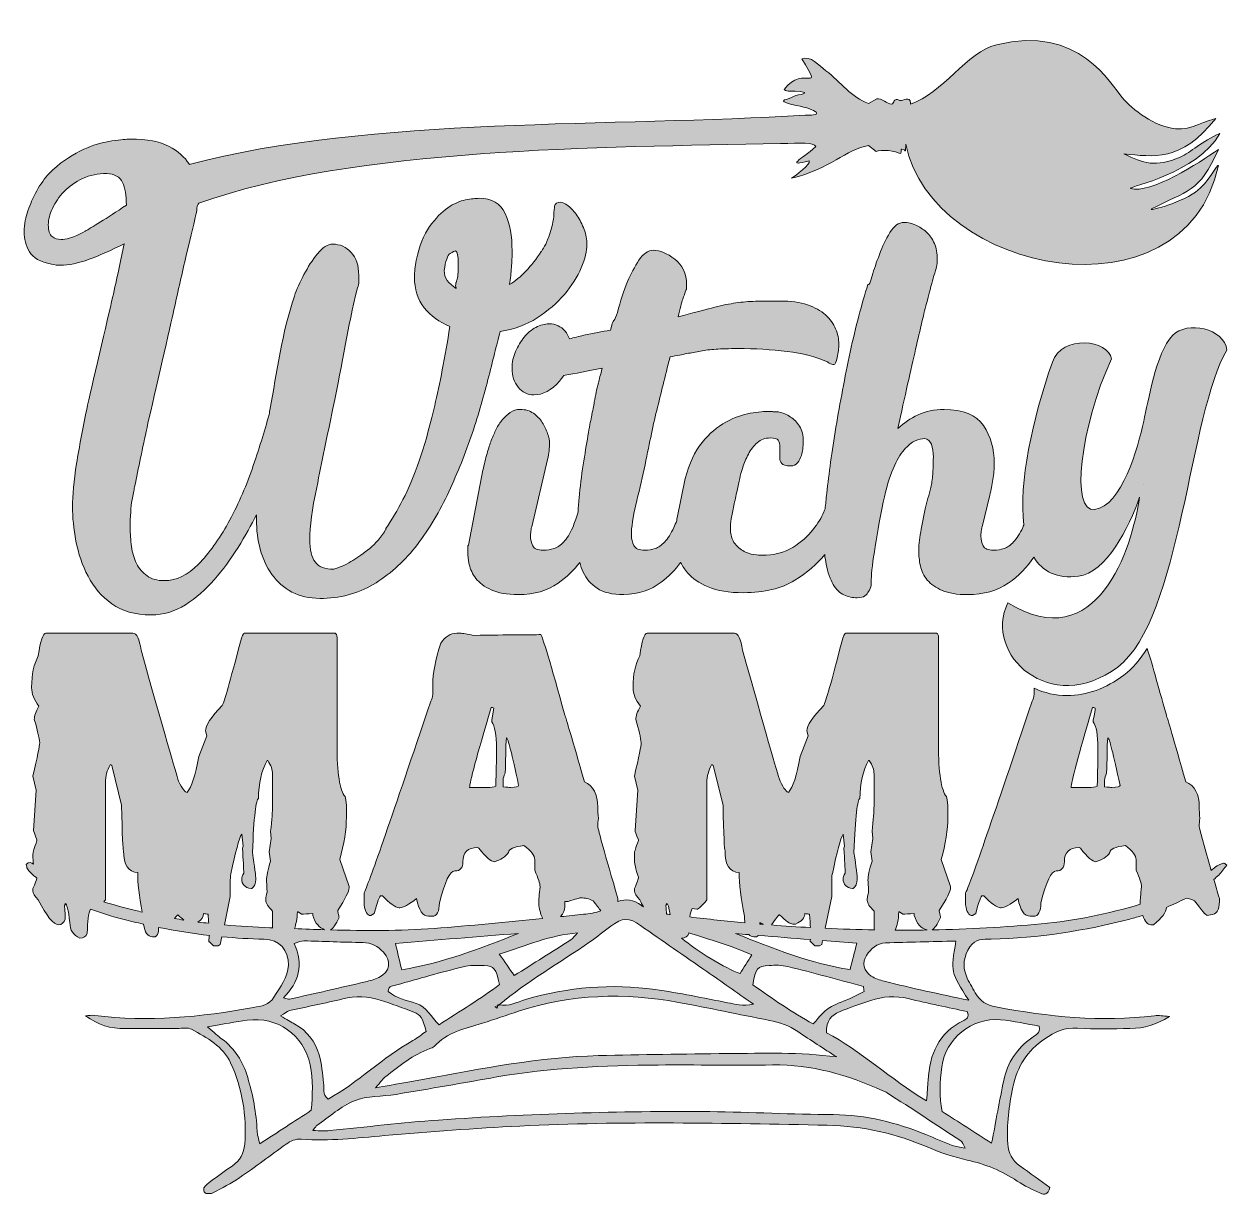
# Model space of a CAD drawing. Header units: inches. Extents: x 56 to 1024, y -1005 to -62.
import ezdxf

# ---------------------------------------------------------------- set-up
doc = ezdxf.new("R2010")
doc.units = ezdxf.units.IN
doc.header["$MEASUREMENT"] = 0
doc.layers.add('Layer 1', color=7, linetype='Continuous')

# ---------------------------------------------------------------- blocks, each defined once
blk = doc.blocks.new('block 3')
at = {"layer": 'Layer 1', "true_color": 0x404181}
h = blk.add_hatch(color=177, dxfattribs=at)
h.dxf.hatch_style = 2
edge = h.paths.add_edge_path()
edge.add_spline(control_points=[(429.35, -348.66), (433.12, -333.67), (436.31, -320.78), (439.05, -309.86), (450.28, -308.14), (460.24, -304.5), (468.92, -298.89), (477.6, -293.27), (484.93, -286.95), (490.87, -280), (496.8, -273.04), (501.33, -265.9), (504.4, -258.56), (507.46, -251.22), (508.99, -245.03), (508.99, -239.93), (508.99, -235.84), (508.23, -231.76), (506.7, -227.67), (505.16, -223.59), (503.31, -219.95), (501.08, -216.7), (498.85, -213.44), (496.48, -210.83), (493.93, -208.78), (491.38, -206.74), (489.27, -205.72), (487.55, -205.72), (484.81, -205.72), (483.28, -206.81), (482.96, -209.04), (482.64, -211.27), (482.45, -212.68), (482.45, -213.38), (482.45, -217.14), (481.94, -220.97), (480.91, -224.87), (479.89, -228.76), (478.81, -232.27), (477.6, -235.33), (476.38, -238.39), (475.24, -240.88), (474.02, -242.73), (472.81, -244.58), (472.24, -245.54), (472.24, -245.54), (464.39, -257.47), (455.9, -266.28), (446.71, -272.09), (447.41, -267.3), (447.92, -262.71), (448.24, -258.3), (448.56, -253.9), (448.75, -249.43), (448.75, -245.03), (448.75, -233.1), (446.9, -223.08), (443.14, -214.91), (439.37, -206.74), (432.42, -202.66), (422.21, -202.66), (419.46, -202.66), (415.83, -203.1), (411.23, -203.93), (406.64, -204.76), (401.85, -206.93), (396.94, -210.32), (392.02, -213.7), (387.17, -218.74), (382.39, -225.38), (377.6, -232.01), (374.03, -241.14), (371.67, -252.69), (370.65, -257.47), (370.14, -261.88), (370.14, -265.96), (370.14, -275.85), (372.75, -284.08), (378.05, -290.72), (383.34, -297.36), (390.24, -302.4), (398.72, -305.78), (394.64, -330.99), (390.56, -352.24), (386.47, -369.59), (382.39, -386.95), (378.24, -401.75), (373.96, -414.01), (369.69, -426.26), (365.35, -436.66), (360.95, -445.15), (356.54, -453.63), (351.95, -461.48), (347.16, -468.63), (347.16, -469.33), (346.97, -469.71), (346.65, -469.91), (346.33, -470.1), (346.14, -470.48), (346.14, -471.18), (341.74, -477.31), (337.15, -482.22), (332.36, -485.99), (327.57, -489.75), (323.17, -492.81), (319.09, -495.17), (314.3, -497.92), (309.71, -499.96), (305.3, -501.3), (298.16, -501.3), (293.11, -499.32), (290.24, -495.43), (287.37, -491.54), (285.9, -485.48), (285.9, -477.31), (285.9, -467.1), (287.75, -453.12), (291.52, -435.45), (295.6, -415.03), (299.94, -393.84), (304.54, -371.89), (312.7, -332.89), (316, -308.13), (324.34, -274.79), (325.04, -273.07), (325.36, -271.41), (325.36, -269.69), (325.36, -267.97), (325.36, -266.31), (325.36, -264.58), (325.36, -256.74), (323.32, -250.61), (319.23, -246.21), (315.15, -241.8), (310.23, -239.57), (304.43, -239.57), (300.34, -239.57), (296.26, -242.12), (292.18, -247.23), (288.09, -252.33), (284.45, -257.95), (281.2, -264.07), (277.95, -270.2), (275.39, -276.01), (273.54, -281.43), (263.46, -311), (259.65, -342.27), (253.74, -373.17), (253.42, -373.87), (253.3, -374.44), (253.49, -374.95), (253.68, -375.46), (253.55, -376.04), (253.23, -376.74), (249.47, -390.33), (244.87, -405.01), (239.45, -420.64), (234.02, -436.28), (227.64, -450.76), (220.3, -464.03), (212.97, -477.31), (204.99, -488.35), (196.31, -497.22), (187.63, -506.09), (178.51, -510.49), (169, -510.49), (163.19, -510.49), (158.53, -509.21), (154.96, -506.66), (151.39, -504.11), (148.58, -500.79), (146.54, -496.71), (144.49, -492.62), (143.15, -488.03), (142.45, -482.92), (141.75, -477.82), (141.43, -472.71), (141.43, -467.61), (141.43, -458.74), (141.94, -451.27), (142.96, -445.15), (143.67, -441.38), (144.3, -438), (145.01, -434.94), (148.07, -419.62), (151.39, -403.73), (154.96, -387.2), (158.53, -370.68), (172.6, -311.03), (175.99, -295.4), (179.37, -279.77), (182.69, -265.02), (185.94, -251.24), (189.19, -237.46), (192, -225.65), (194.36, -215.76), (194.68, -215.06), (194.94, -213.27), (195.13, -210.4), (195.23, -208.88), (196.02, -207.69), (196.66, -206.64), (322.41, -161.62), (519.09, -161.69), (664.64, -158.5), (681.71, -158.4), (690.91, -157.19), (693.25, -161.07), (680.38, -171.87), (668.85, -177.3), (687.78, -172.47), (689.33, -175.13), (676.47, -184.63), (673.66, -186.51), (704.17, -179.26), (717.8, -163.24), (735.61, -160.11), (735.61, -160.11), (741.6, -165.08), (741.6, -165.08), (745.14, -162.7), (758.09, -164.84), (760.97, -166.59), (762.51, -167.52), (761.28, -162.89), (762.44, -163.04), (765.42, -163.42), (765.25, -166.83), (765.45, -162.18), (765.49, -161.14), (765.55, -160.1), (765.63, -159.07), (786.27, -263.3), (989.24, -303.87), (1017.18, -176.26), (1016.28, -174.49), (1009.24, -190.18), (998.68, -197.62), (984.67, -207.51), (959.49, -213.31), (963.38, -211.24), (991.51, -196.33), (1002.08, -198.26), (1017.08, -163.25), (1001.77, -174.09), (962.4, -199.66), (946.28, -194.66), (945.8, -193.01), (999.7, -182.76), (1018.38, -150.45), (1003.71, -156.47), (994.9, -165.92), (986.39, -169.49), (966.26, -177.95), (956.94, -174.58), (940.95, -166.83), (964.96, -169.06), (986.47, -173.81), (1015.09, -138.49), (1008.32, -139.18), (995.24, -148.03), (982.69, -146.7), (965.51, -144.87), (948.23, -131.53), (939.58, -121.46), (931, -111.49), (905.25, -62.34), (838.45, -78.97), (815.15, -84.78), (794.74, -118.65), (769.3, -126.81), (769.31, -126.58), (769.32, -126.35), (769.33, -126.12), (769.62, -119.68), (762.79, -124.53), (760.87, -123.77), (754.79, -121.37), (757.17, -126.52), (753.83, -126.76), (751.06, -126.95), (745.65, -121.74), (742.32, -122.52), (742.32, -122.52), (735.49, -126.21), (735.49, -126.21), (721.85, -121.84), (713.3, -108.83), (701.31, -99.96), (695.86, -95.93), (688.79, -87.3), (681.81, -90.3), (700.06, -119.83), (683.35, -94.24), (667.66, -115), (668.21, -116.57), (672.8, -116.31), (676.65, -116.38), (689.73, -117.3), (682.86, -118.63), (677.17, -119.93), (674.64, -120.64), (670.96, -122.87), (669.33, -123.14), (665.31, -123.82), (666.35, -125.43), (677.54, -127.93), (694.49, -131.17), (700.45, -136.34), (684.71, -135.64), (532.4, -145.52), (335.19, -136.55), (188.89, -175.4), (188.89, -175.4), (188.75, -174.92), (188.75, -174.92), (185.37, -169.5), (180.01, -164.78), (172.67, -160.88), (165.33, -156.99), (155.05, -155.01), (141.78, -155.01), (140.06, -155.01), (135.91, -155.33), (129.27, -156.03), (122.64, -156.73), (115.24, -158.65), (107.07, -161.9), (98.9, -165.16), (90.67, -170.14), (82.31, -176.96), (73.95, -183.79), (67.25, -193.11), (62.14, -205.04), (61.12, -207.4), (60.1, -209.95), (59.08, -212.7), (58.38, -215.06), (57.74, -217.74), (57.04, -220.61), (56.34, -223.48), (56.02, -226.48), (56.02, -229.55), (56.02, -235.35), (57.49, -240.71), (60.36, -245.63), (63.23, -250.54), (69.1, -253.86), (77.97, -255.58), (80.71, -256.28), (83.08, -256.6), (85.12, -256.6), (91.94, -256.6), (99.67, -255.01), (108.34, -251.75), (117.02, -248.5), (126.47, -244.35), (136.68, -239.24), (133.93, -252.52), (130.81, -267), (127.23, -282.64), (123.66, -298.27), (109.72, -357.34), (106.46, -372.65), (103.21, -387.97), (100.53, -402.52), (98.29, -416.3), (96.06, -430.09), (94.98, -441.76), (94.98, -451.27), (94.98, -459.44), (95.93, -468.57), (97.78, -478.58), (99.63, -488.6), (102.89, -498.05), (107.48, -506.92), (112.08, -515.79), (118.46, -523.19), (126.63, -529.12), (134.8, -535.06), (145.32, -538.06), (158.28, -538.06), (168.17, -538.06), (177.36, -535.31), (185.85, -529.89), (194.33, -524.47), (202.12, -517.7), (209.07, -509.72), (216.03, -501.75), (222.41, -493.07), (228.22, -483.69), (234.02, -474.31), (238.94, -465.57), (243.02, -457.4), (243.02, -457.4), (243.02, -461.48), (243.02, -461.48), (243.02, -469.65), (244.04, -477.56), (246.08, -485.22), (248.13, -492.88), (251.25, -499.71), (255.53, -505.64), (259.8, -511.58), (265.16, -516.3), (271.61, -519.68), (278.05, -523.06), (285.58, -524.78), (294.07, -524.78), (310.09, -524.78), (324.38, -521.02), (336.95, -513.55), (349.52, -506.09), (360.76, -496.13), (370.65, -483.69), (380.54, -471.25), (389.09, -457.33), (396.43, -441.83), (403.77, -426.32), (410.15, -410.69), (415.57, -394.86), (420.99, -379.04), (425.59, -363.66), (429.35, -348.66)], knot_values=[0, 0, 0, 0, 1, 1, 1, 2, 2, 2, 3, 3, 3, 4, 4, 4, 5, 5, 5, 6, 6, 6, 7, 7, 7, 8, 8, 8, 9, 9, 9, 10, 10, 10, 11, 11, 11, 12, 12, 12, 13, 13, 13, 14, 14, 14, 15, 15, 15, 16, 16, 16, 17, 17, 17, 18, 18, 18, 19, 19, 19, 20, 20, 20, 21, 21, 21, 22, 22, 22, 23, 23, 23, 24, 24, 24, 25, 25, 25, 26, 26, 26, 27, 27, 27, 28, 28, 28, 29, 29, 29, 30, 30, 30, 31, 31, 31, 32, 32, 32, 33, 33, 33, 34, 34, 34, 35, 35, 35, 36, 36, 36, 37, 37, 37, 38, 38, 38, 39, 39, 39, 40, 40, 40, 41, 41, 41, 42, 42, 42, 43, 43, 43, 44, 44, 44, 45, 45, 45, 46, 46, 46, 47, 47, 47, 48, 48, 48, 49, 49, 49, 50, 50, 50, 51, 51, 51, 52, 52, 52, 53, 53, 53, 54, 54, 54, 55, 55, 55, 56, 56, 56, 57, 57, 57, 58, 58, 58, 59, 59, 59, 60, 60, 60, 61, 61, 61, 62, 62, 62, 63, 63, 63, 64, 64, 64, 65, 65, 65, 66, 66, 66, 67, 67, 67, 68, 68, 68, 69, 69, 69, 70, 70, 70, 71, 71, 71, 72, 72, 72, 73, 73, 73, 74, 74, 74, 75, 75, 75, 76, 76, 76, 77, 77, 77, 78, 78, 78, 79, 79, 79, 80, 80, 80, 81, 81, 81, 82, 82, 82, 83, 83, 83, 84, 84, 84, 85, 85, 85, 86, 86, 86, 87, 87, 87, 88, 88, 88, 89, 89, 89, 90, 90, 90, 91, 91, 91, 92, 92, 92, 93, 93, 93, 94, 94, 94, 95, 95, 95, 96, 96, 96, 97, 97, 97, 98, 98, 98, 99, 99, 99, 100, 100, 100, 101, 101, 101, 102, 102, 102, 103, 103, 103, 104, 104, 104, 105, 105, 105, 106, 106, 106, 107, 107, 107, 108, 108, 108, 109, 109, 109, 110, 110, 110, 111, 111, 111, 112, 112, 112, 113, 113, 113, 114, 114, 114, 115, 115, 115, 116, 116, 116, 117, 117, 117, 118, 118, 118, 119, 119, 119, 120, 120, 120, 121, 121, 121, 122, 122, 122, 123, 123, 123, 124, 124, 124, 125, 125, 125, 126, 126, 126, 127, 127, 127, 128, 128, 128, 129, 129, 129, 130, 130, 130, 131, 131, 131, 132, 132, 132, 133, 133, 133, 134, 134, 134, 135, 135, 135, 136, 136, 136, 137, 137, 137, 138, 138, 138, 139, 139, 139, 140, 140, 140, 141, 141, 141, 141], degree=3, periodic=1)
edge = h.paths.add_edge_path()
edge.add_spline(control_points=[(117.4, -221.72), (111.6, -225.29), (107.51, -227.78), (105.15, -229.12), (102.79, -230.46), (100.56, -231.67), (98.51, -232.7), (96.79, -233.4), (94.75, -234.04), (92.39, -234.74), (90.03, -235.44), (87.79, -235.76), (85.75, -235.76), (83.01, -235.76), (80.65, -234.99), (78.6, -233.46), (76.56, -231.93), (75.54, -228.8), (75.54, -224.02), (75.54, -219.93), (76.63, -215.53), (78.86, -210.74), (81.09, -205.96), (84.22, -201.49), (88.3, -197.22), (92.39, -192.94), (97.3, -189.49), (103.11, -186.75), (108.92, -184.01), (115.36, -182.67), (122.51, -182.67), (128.95, -182.99), (133.23, -185.41), (135.27, -189.81), (137.31, -194.22), (138.33, -200.34), (138.33, -208.19), (130.16, -213.62), (123.21, -218.15), (117.4, -221.72)], knot_values=[0, 0, 0, 0, 1, 1, 1, 2, 2, 2, 3, 3, 3, 4, 4, 4, 5, 5, 5, 6, 6, 6, 7, 7, 7, 8, 8, 8, 9, 9, 9, 10, 10, 10, 11, 11, 11, 12, 12, 12, 13, 13, 13, 13], degree=3, periodic=1)
edge = h.paths.add_edge_path()
edge.add_spline(control_points=[(405.11, -263.92), (404.91, -265.96), (404.66, -267.49), (404.34, -268.51), (404.02, -269.53), (403.77, -270.3), (403.57, -270.81), (403.38, -271.32), (403.32, -272.09), (403.32, -273.11), (403.32, -273.81), (403.38, -274.19), (403.57, -274.38), (403.77, -274.58), (403.83, -274.83), (403.83, -275.15), (397.38, -271.38), (394.13, -266.66), (394.13, -260.86), (395.15, -253.01), (396.75, -248.41), (398.98, -247.07), (401.21, -245.73), (402.62, -245.03), (403.32, -245.03), (404.02, -245.35), (404.53, -246.37), (404.85, -248.09), (405.17, -249.82), (405.36, -251.86), (405.36, -254.22), (405.36, -258.62), (405.3, -261.88), (405.11, -263.92)], knot_values=[0, 0, 0, 0, 1, 1, 1, 2, 2, 2, 3, 3, 3, 4, 4, 4, 5, 5, 5, 6, 6, 6, 7, 7, 7, 8, 8, 8, 9, 9, 9, 10, 10, 10, 11, 11, 11, 11], degree=3, periodic=1)
h = blk.add_hatch(color=177, dxfattribs=at)
h.dxf.hatch_style = 2
edge = h.paths.add_edge_path()
edge.add_spline(control_points=[(980.15, -313.18), (966.81, -327.04), (960.55, -366.84), (957.02, -381.97), (952.26, -403.96), (939.31, -450.48), (917.44, -453.26), (898.03, -455.73), (905.68, -387.23), (930.96, -332.02), (929.02, -316.75), (891.08, -311.93), (883.49, -334.7), (867.18, -381.53), (856.44, -431.61), (860.55, -465.72), (860.27, -466.37), (859.99, -467), (859.71, -467.61), (857.34, -472.71), (854.86, -476.61), (852.3, -479.35), (849.75, -482.09), (847.2, -483.88), (844.65, -484.71), (842.09, -485.54), (839.29, -485.99), (836.22, -485.99), (831.82, -485.99), (829.01, -484.77), (827.8, -482.41), (826.59, -480.05), (826.01, -477.5), (826.01, -474.76), (826.01, -472.39), (826.2, -470.67), (826.52, -469.65), (826.52, -468.63), (826.71, -467.8), (827.03, -467.1), (827.03, -467.1), (833.16, -441.57), (833.16, -441.57), (834.18, -437.49), (835.01, -433.34), (835.71, -429.06), (836.41, -424.79), (836.73, -420.45), (836.73, -416.05), (836.73, -404.5), (833.86, -394.35), (828.06, -385.67), (822.25, -376.99), (811.72, -372.65), (796.4, -372.65), (788.55, -372.65), (781.6, -374.12), (775.47, -376.99), (769.35, -379.87), (763.92, -383.57), (759.14, -387.97), (764.94, -361.74), (769.67, -340.49), (773.43, -324.16), (777.2, -307.82), (780.26, -294.99), (782.62, -285.62), (784.98, -276.23), (786.77, -269.6), (787.98, -265.7), (789.19, -261.81), (789.96, -259.13), (790.28, -257.79), (790.6, -256.45), (790.79, -255.5), (790.79, -254.98), (790.79, -254.47), (790.79, -252.88), (790.79, -250.14), (790.79, -245.35), (789.83, -241.2), (787.98, -237.63), (786.13, -234.05), (783.83, -231.18), (781.09, -228.95), (778.34, -226.72), (775.47, -225.06), (772.41, -223.84), (769.35, -222.63), (766.6, -222.06), (764.24, -222.06), (759.84, -222.06), (756.01, -224.8), (752.76, -230.23), (749.5, -235.65), (746.69, -241.52), (744.33, -247.84), (741.97, -254.16), (739.99, -259.9), (738.46, -265.19), (736.93, -270.49), (735.85, -272.79), (735.14, -272.09), (730.04, -287.72), (725.25, -305.84), (720.85, -326.45), (716.45, -347.07), (712.62, -367.23), (709.36, -386.95), (706.11, -406.67), (703.68, -424.41), (701.96, -440.04), (701.45, -444.69), (701.01, -448.9), (700.66, -452.65), (700.35, -453.4), (700.02, -454.21), (699.66, -455.1), (697.81, -459.69), (694.81, -464.54), (690.73, -469.65), (686.65, -474.76), (681.29, -479.41), (674.65, -483.69), (668.01, -487.96), (659.59, -490.07), (649.38, -490.07), (649.38, -490.07), (648.04, -490.01), (645.3, -489.82), (642.55, -489.62), (639.68, -488.86), (636.62, -487.52), (633.55, -486.18), (630.75, -483.94), (628.19, -480.88), (625.64, -477.82), (624.36, -473.41), (624.36, -467.61), (624.36, -466.27), (624.62, -463.97), (625.13, -460.72), (625.64, -457.46), (626.34, -453.89), (627.17, -450), (628, -446.1), (628.9, -442.15), (629.73, -438.25), (630.56, -434.36), (631.32, -431.04), (632.02, -428.3), (632.34, -425.94), (633.11, -422.94), (634.32, -419.37), (635.53, -415.79), (637.06, -412.22), (638.91, -408.65), (640.76, -405.07), (643.19, -402.01), (646.06, -399.46), (648.93, -396.9), (652.44, -395.63), (656.53, -395.63), (659.91, -395.63), (662.08, -396.2), (662.91, -397.41), (663.74, -398.63), (664.18, -400.54), (664.18, -403.28), (664.18, -403.28), (664.18, -411.96), (664.18, -411.96), (664.18, -413.3), (664.69, -414.71), (665.72, -416.05), (666.74, -417.39), (669.1, -418.09), (672.86, -418.09), (675.22, -418.09), (677.14, -417.26), (678.48, -415.54), (679.82, -413.81), (680.84, -411.9), (681.54, -409.67), (682.24, -407.43), (682.63, -405.26), (682.82, -403.03), (683.01, -400.8), (683.07, -399.39), (683.07, -398.69), (683.07, -393.59), (682.05, -389.44), (680.01, -386.18), (677.97, -382.93), (675.61, -380.5), (672.86, -378.78), (669.8, -376.74), (666.55, -375.4), (663.16, -374.7), (663.16, -374.7), (661.12, -374.7), (661.12, -374.7), (660.42, -374.7), (659.65, -374.63), (658.82, -374.44), (657.99, -374.25), (657.04, -374.19), (656.02, -374.19), (651.93, -374.19), (646.76, -374.7), (640.45, -375.72), (634.13, -376.74), (627.62, -379.1), (620.79, -382.86), (613.96, -386.63), (607.58, -392.05), (601.65, -399.2), (595.71, -406.35), (591.18, -416.05), (588.12, -428.3), (588.12, -428.3), (581.48, -459.95), (581.48, -459.95), (581.48, -460.33), (581.4, -461.04), (581.25, -462.06), (580.47, -464.09), (579.7, -465.94), (578.93, -467.61), (576.57, -472.71), (574.08, -476.61), (571.53, -479.35), (568.98, -482.09), (566.42, -483.88), (563.87, -484.71), (561.32, -485.54), (558.51, -485.99), (555.45, -485.99), (551.04, -485.99), (548.11, -484.71), (546.77, -482.16), (545.43, -479.61), (544.73, -476.99), (544.73, -474.24), (544.73, -467.42), (545.94, -459.19), (548.3, -449.49), (550.66, -439.79), (552.89, -430.15), (554.94, -420.64), (556.98, -411.13), (558.76, -402.58), (560.3, -395.12), (561.83, -387.65), (563.42, -380.38), (565.15, -373.42), (566.87, -366.47), (568.53, -359.57), (570.25, -352.75), (571.97, -345.92), (573.83, -338.45), (575.87, -330.28), (581.29, -329.26), (585.82, -328.43), (589.4, -327.73), (592.97, -327.03), (596.61, -326.39), (600.37, -325.69), (604.14, -324.99), (608.28, -324.48), (612.88, -324.16), (617.47, -323.84), (623.34, -323.65), (630.49, -323.65), (644.08, -323.65), (657.29, -324.41), (670.05, -325.94), (682.82, -327.48), (693.6, -330.28), (702.47, -334.37), (702.79, -334.69), (703.3, -335.07), (704, -335.39), (705.34, -336.09), (706.55, -336.41), (707.58, -336.41), (708.6, -336.41), (709.55, -334.56), (710.38, -330.79), (711.21, -327.03), (711.66, -323.46), (711.66, -320.07), (711.66, -315.99), (710.83, -311.91), (709.11, -307.82), (707.38, -303.74), (704.71, -299.97), (700.94, -296.59), (697.17, -293.21), (692.32, -290.46), (686.39, -288.42), (680.46, -286.38), (673.05, -285.36), (664.18, -285.36), (654.99, -285.36), (647.78, -285.42), (642.49, -285.62), (637.19, -285.81), (632.02, -286.32), (626.92, -287.15), (621.81, -287.98), (615.94, -289.25), (609.3, -290.98), (602.67, -292.7), (593.73, -295.06), (582.5, -298.12), (583.84, -291.29), (585.06, -286.57), (586.08, -283.83), (587.1, -281.08), (587.8, -279.23), (588.12, -278.21), (588.44, -277.19), (588.69, -276.49), (588.89, -276.17), (589.08, -275.85), (589.14, -274.45), (589.14, -272.09), (589.14, -263.22), (586.01, -256.45), (579.7, -251.67), (573.38, -246.88), (567.7, -244.52), (562.59, -244.52), (558.19, -244.52), (554.24, -247.14), (550.85, -252.43), (547.47, -257.73), (544.41, -263.41), (541.66, -269.53), (538.6, -277), (535.86, -285.36), (533.5, -294.55), (532.47, -297.93), (531.52, -300.1), (530.69, -300.93), (529.86, -301.76), (528.9, -304.44), (527.88, -308.84), (521.05, -309.86), (513.91, -311.2), (506.44, -312.93), (502.39, -313.86), (498.53, -314.83), (494.87, -315.85), (494.07, -313.52), (492.91, -311.44), (491.38, -309.61), (488.12, -305.72), (483.79, -303.74), (478.36, -303.74), (474.98, -303.74), (471.47, -304.69), (467.9, -306.55), (464.32, -308.4), (461.2, -311.08), (458.45, -314.46), (455.71, -317.84), (453.41, -321.67), (451.56, -325.94), (449.71, -330.22), (448.75, -334.69), (448.75, -339.47), (448.75, -345.6), (450.35, -350.7), (453.6, -354.79), (456.86, -358.87), (461.01, -360.91), (466.11, -360.91), (473.58, -360.91), (480.47, -357.28), (486.79, -349.94), (488.08, -348.43), (489.24, -346.87), (490.27, -345.27), (490.27, -345.27), (491.38, -345.09), (491.38, -345.09), (499.36, -343.75), (509.31, -341.83), (521.24, -339.47), (519.9, -344.58), (518.88, -348.47), (518.18, -351.21), (517.48, -353.96), (516.9, -356.51), (516.39, -358.87), (515.88, -361.23), (515.37, -363.91), (514.86, -366.78), (514.35, -369.66), (513.59, -373.68), (512.57, -378.78), (511.86, -381.84), (510.97, -386.89), (509.76, -393.84), (508.55, -400.8), (507.27, -408.65), (505.93, -417.32), (504.59, -426), (503.44, -434.94), (502.61, -444.12), (502.23, -448.37), (501.92, -452.4), (501.71, -456.21), (500.28, -460.65), (498.88, -464.46), (497.51, -467.61), (495.27, -472.71), (492.91, -476.61), (490.36, -479.35), (487.81, -482.09), (485.19, -483.88), (482.45, -484.71), (479.7, -485.54), (476.83, -485.99), (473.77, -485.99), (469.36, -485.99), (466.56, -484.77), (465.34, -482.41), (464.13, -480.05), (463.56, -477.5), (463.56, -474.76), (463.56, -472.39), (463.75, -470.67), (464.07, -469.65), (464.07, -468.63), (464.26, -467.8), (464.58, -467.1), (464.58, -467.1), (477.34, -412.98), (477.34, -412.98), (478.36, -407.88), (478.87, -403.48), (478.87, -399.71), (478.87, -397.67), (478.36, -395.12), (477.34, -392.05), (476.32, -388.99), (474.85, -385.99), (473, -383.12), (471.15, -380.25), (468.73, -377.76), (465.85, -375.72), (462.98, -373.68), (459.47, -372.65), (455.39, -372.65), (452.33, -372.65), (449.58, -373.48), (447.22, -375.21), (444.86, -376.93), (442.82, -378.78), (441.1, -380.82), (439.05, -383.18), (437.33, -385.74), (435.99, -388.48), (434.65, -391.22), (433.25, -394.29), (431.91, -397.67), (430.89, -400.41), (429.8, -403.86), (428.59, -408.14), (427.38, -412.41), (426.29, -416.88), (425.27, -421.66), (425.27, -421.66), (413.53, -481.9), (413.53, -481.9), (413.21, -482.22), (413.02, -482.73), (413.02, -483.43), (413.02, -483.43), (413.02, -487.52), (413.02, -487.52), (413.02, -490.26), (413.46, -493.58), (414.29, -497.47), (415.12, -501.37), (416.91, -505.13), (419.65, -508.7), (422.4, -512.28), (426.48, -515.34), (431.91, -517.89), (437.33, -520.45), (444.67, -521.72), (453.86, -521.72), (466.43, -521.72), (477.09, -518.66), (485.76, -512.53), (492.67, -507.66), (498.49, -502.09), (503.24, -495.81), (503.92, -498.51), (504.82, -501.11), (505.93, -503.6), (508.29, -508.89), (512.05, -513.23), (517.16, -516.62), (522.26, -520), (529.41, -521.72), (538.6, -521.72), (550.53, -521.4), (560.55, -518.08), (568.72, -511.77), (574.79, -507.07), (580.01, -501.78), (584.39, -495.88), (585.81, -498.71), (587.66, -501.45), (589.91, -504.11), (593.8, -508.7), (599.35, -512.53), (606.5, -515.59), (613.64, -518.66), (623.15, -520.19), (635.09, -520.19), (651.74, -520.19), (665.46, -516.87), (676.18, -510.23), (686.24, -504.01), (694.28, -497.11), (700.29, -489.53), (700.6, -492.29), (700.99, -494.85), (701.45, -497.22), (702.79, -504.04), (704.71, -509.47), (707.07, -513.55), (709.43, -517.64), (712.36, -520.45), (715.74, -521.98), (719.13, -523.51), (722.7, -524.27), (726.46, -524.27), (729.21, -524.27), (731.25, -523.76), (732.59, -522.74), (733.93, -521.72), (734.95, -520.51), (735.65, -519.17), (736.67, -517.83), (737.38, -516.11), (737.7, -514.06), (737.7, -514.06), (737.7, -511.51), (737.7, -511.51), (737.7, -506.73), (738.53, -498.68), (740.25, -487.26), (741.97, -475.84), (744.33, -462.5), (747.4, -447.19), (749.76, -435.96), (752.44, -427.02), (755.31, -420.39), (758.18, -413.75), (761.18, -408.65), (764.24, -405.07), (767.31, -401.5), (770.3, -399.14), (773.18, -397.92), (776.05, -396.71), (778.54, -396.14), (780.58, -396.14), (783.32, -396.46), (785.17, -397.99), (786.19, -400.73), (787.21, -403.48), (787.72, -406.86), (787.72, -410.94), (787.72, -416.37), (787.53, -421.09), (787.21, -424.98), (786.9, -428.87), (786.38, -432.38), (785.68, -435.45), (784.98, -438.51), (784.22, -441.38), (783.39, -444.12), (782.56, -446.87), (781.79, -449.74), (781.09, -452.8), (781.09, -452.8), (778.03, -469.14), (778.03, -469.14), (776.69, -474.95), (775.98, -480.69), (775.98, -486.5), (775.98, -490.26), (776.43, -494.22), (777.26, -498.49), (778.09, -502.77), (780, -506.6), (782.88, -509.98), (785.75, -513.36), (789.77, -516.17), (794.87, -518.4), (799.98, -520.64), (806.8, -521.72), (815.29, -521.72), (828.25, -521.72), (839.09, -518.66), (847.96, -512.53), (856.48, -506.65), (863.26, -499.65), (868.48, -491.59), (875.53, -503.17), (887.14, -509.11), (904.54, -506.9), (926.71, -504.08), (945.28, -468.04), (953.64, -443.25), (947.82, -484.74), (919.33, -572.61), (847.72, -528.38), (827.42, -569.97), (882.49, -620.42), (936.07, -580.06), (986.97, -541.72), (993.8, -374.36), (1023.98, -324.81), (1021.78, -307.48), (991.99, -300.77), (980.15, -313.18)], knot_values=[0, 0, 0, 0, 1, 1, 1, 2, 2, 2, 3, 3, 3, 4, 4, 4, 5, 5, 5, 6, 6, 6, 7, 7, 7, 8, 8, 8, 9, 9, 9, 10, 10, 10, 11, 11, 11, 12, 12, 12, 13, 13, 13, 14, 14, 14, 15, 15, 15, 16, 16, 16, 17, 17, 17, 18, 18, 18, 19, 19, 19, 20, 20, 20, 21, 21, 21, 22, 22, 22, 23, 23, 23, 24, 24, 24, 25, 25, 25, 26, 26, 26, 27, 27, 27, 28, 28, 28, 29, 29, 29, 30, 30, 30, 31, 31, 31, 32, 32, 32, 33, 33, 33, 34, 34, 34, 35, 35, 35, 36, 36, 36, 37, 37, 37, 38, 38, 38, 39, 39, 39, 40, 40, 40, 41, 41, 41, 42, 42, 42, 43, 43, 43, 44, 44, 44, 45, 45, 45, 46, 46, 46, 47, 47, 47, 48, 48, 48, 49, 49, 49, 50, 50, 50, 51, 51, 51, 52, 52, 52, 53, 53, 53, 54, 54, 54, 55, 55, 55, 56, 56, 56, 57, 57, 57, 58, 58, 58, 59, 59, 59, 60, 60, 60, 61, 61, 61, 62, 62, 62, 63, 63, 63, 64, 64, 64, 65, 65, 65, 66, 66, 66, 67, 67, 67, 68, 68, 68, 69, 69, 69, 70, 70, 70, 71, 71, 71, 72, 72, 72, 73, 73, 73, 74, 74, 74, 75, 75, 75, 76, 76, 76, 77, 77, 77, 78, 78, 78, 79, 79, 79, 80, 80, 80, 81, 81, 81, 82, 82, 82, 83, 83, 83, 84, 84, 84, 85, 85, 85, 86, 86, 86, 87, 87, 87, 88, 88, 88, 89, 89, 89, 90, 90, 90, 91, 91, 91, 92, 92, 92, 93, 93, 93, 94, 94, 94, 95, 95, 95, 96, 96, 96, 97, 97, 97, 98, 98, 98, 99, 99, 99, 100, 100, 100, 101, 101, 101, 102, 102, 102, 103, 103, 103, 104, 104, 104, 105, 105, 105, 106, 106, 106, 107, 107, 107, 108, 108, 108, 109, 109, 109, 110, 110, 110, 111, 111, 111, 112, 112, 112, 113, 113, 113, 114, 114, 114, 115, 115, 115, 116, 116, 116, 117, 117, 117, 118, 118, 118, 119, 119, 119, 120, 120, 120, 121, 121, 121, 122, 122, 122, 123, 123, 123, 124, 124, 124, 125, 125, 125, 126, 126, 126, 127, 127, 127, 128, 128, 128, 129, 129, 129, 130, 130, 130, 131, 131, 131, 132, 132, 132, 133, 133, 133, 134, 134, 134, 135, 135, 135, 136, 136, 136, 137, 137, 137, 138, 138, 138, 139, 139, 139, 140, 140, 140, 141, 141, 141, 142, 142, 142, 143, 143, 143, 144, 144, 144, 145, 145, 145, 146, 146, 146, 147, 147, 147, 148, 148, 148, 149, 149, 149, 150, 150, 150, 151, 151, 151, 152, 152, 152, 153, 153, 153, 154, 154, 154, 155, 155, 155, 156, 156, 156, 157, 157, 157, 158, 158, 158, 159, 159, 159, 160, 160, 160, 161, 161, 161, 162, 162, 162, 163, 163, 163, 164, 164, 164, 165, 165, 165, 166, 166, 166, 167, 167, 167, 168, 168, 168, 169, 169, 169, 170, 170, 170, 171, 171, 171, 172, 172, 172, 173, 173, 173, 174, 174, 174, 175, 175, 175, 176, 176, 176, 177, 177, 177, 178, 178, 178, 179, 179, 179, 180, 180, 180, 181, 181, 181, 182, 182, 182, 183, 183, 183, 184, 184, 184, 185, 185, 185, 186, 186, 186, 187, 187, 187, 188, 188, 188, 189, 189, 189, 190, 190, 190, 191, 191, 191, 192, 192, 192, 193, 193, 193, 194, 194, 194, 195, 195, 195, 196, 196, 196, 197, 197, 197, 198, 198, 198, 199, 199, 199, 200, 200, 200, 201, 201, 201, 202, 202, 202, 203, 203, 203, 204, 204, 204, 205, 205, 205, 206, 206, 206, 207, 207, 207, 208, 208, 208, 209, 209, 209, 210, 210, 210, 211, 211, 211, 211], degree=3, periodic=1)
edge = h.paths.add_edge_path()
edge.add_spline(control_points=[(956.76, -432.74), (956.76, -432.74), (956.76, -432.74), (956.76, -432.74), (957.03, -432.71), (956.98, -432.72), (956.76, -432.74)], knot_values=[0, 0, 0, 0, 1, 1, 1, 2, 2, 2, 2], degree=3, periodic=1)
at = {"layer": 'Layer 1', "lineweight": 0}
for points, knots in [([(429.35, -348.66), (433.12, -333.67), (436.31, -320.78), (439.05, -309.86), (450.28, -308.14), (460.24, -304.5), (468.92, -298.89), (477.6, -293.27), (484.93, -286.95), (490.87, -280), (496.8, -273.04), (501.33, -265.9), (504.4, -258.56), (507.46, -251.22), (508.99, -245.03), (508.99, -239.93), (508.99, -235.84), (508.23, -231.76), (506.7, -227.67), (505.16, -223.59), (503.31, -219.95), (501.08, -216.7), (498.85, -213.44), (496.48, -210.83), (493.93, -208.78), (491.38, -206.74), (489.27, -205.72), (487.55, -205.72), (484.81, -205.72), (483.28, -206.81), (482.96, -209.04), (482.64, -211.27), (482.45, -212.68), (482.45, -213.38), (482.45, -217.14), (481.94, -220.97), (480.91, -224.87), (479.89, -228.76), (478.81, -232.27), (477.6, -235.33), (476.38, -238.39), (475.24, -240.88), (474.02, -242.73), (472.81, -244.58), (472.24, -245.54), (472.24, -245.54), (464.39, -257.47), (455.9, -266.28), (446.71, -272.09), (447.41, -267.3), (447.92, -262.71), (448.24, -258.3), (448.56, -253.9), (448.75, -249.43), (448.75, -245.03), (448.75, -233.1), (446.9, -223.08), (443.14, -214.91), (439.37, -206.74), (432.42, -202.66), (422.21, -202.66), (419.46, -202.66), (415.83, -203.1), (411.23, -203.93), (406.64, -204.76), (401.85, -206.93), (396.94, -210.32), (392.02, -213.7), (387.17, -218.74), (382.39, -225.38), (377.6, -232.01), (374.03, -241.14), (371.67, -252.69), (370.65, -257.47), (370.14, -261.88), (370.14, -265.96), (370.14, -275.85), (372.75, -284.08), (378.05, -290.72), (383.34, -297.36), (390.24, -302.4), (398.72, -305.78), (394.64, -330.99), (390.56, -352.24), (386.47, -369.59), (382.39, -386.95), (378.24, -401.75), (373.96, -414.01), (369.69, -426.26), (365.35, -436.66), (360.95, -445.15), (356.54, -453.63), (351.95, -461.48), (347.16, -468.63), (347.16, -469.33), (346.97, -469.71), (346.65, -469.91), (346.33, -470.1), (346.14, -470.48), (346.14, -471.18), (341.74, -477.31), (337.15, -482.22), (332.36, -485.99), (327.57, -489.75), (323.17, -492.81), (319.09, -495.17), (314.3, -497.92), (309.71, -499.96), (305.3, -501.3), (298.16, -501.3), (293.11, -499.32), (290.24, -495.43), (287.37, -491.54), (285.9, -485.48), (285.9, -477.31), (285.9, -467.1), (287.75, -453.12), (291.52, -435.45), (295.6, -415.03), (299.94, -393.84), (304.54, -371.89), (312.7, -332.89), (316, -308.13), (324.34, -274.79), (325.04, -273.07), (325.36, -271.41), (325.36, -269.69), (325.36, -267.97), (325.36, -266.31), (325.36, -264.58), (325.36, -256.74), (323.32, -250.61), (319.23, -246.21), (315.15, -241.8), (310.23, -239.57), (304.43, -239.57), (300.34, -239.57), (296.26, -242.12), (292.18, -247.23), (288.09, -252.33), (284.45, -257.95), (281.2, -264.07), (277.95, -270.2), (275.39, -276.01), (273.54, -281.43), (263.46, -311), (259.65, -342.27), (253.74, -373.17), (253.42, -373.87), (253.3, -374.44), (253.49, -374.95), (253.68, -375.46), (253.55, -376.04), (253.23, -376.74), (249.47, -390.33), (244.87, -405.01), (239.45, -420.64), (234.02, -436.28), (227.64, -450.76), (220.3, -464.03), (212.97, -477.31), (204.99, -488.35), (196.31, -497.22), (187.63, -506.09), (178.51, -510.49), (169, -510.49), (163.19, -510.49), (158.53, -509.21), (154.96, -506.66), (151.39, -504.11), (148.58, -500.79), (146.54, -496.71), (144.49, -492.62), (143.15, -488.03), (142.45, -482.92), (141.75, -477.82), (141.43, -472.71), (141.43, -467.61), (141.43, -458.74), (141.94, -451.27), (142.96, -445.15), (143.67, -441.38), (144.3, -438), (145.01, -434.94), (148.07, -419.62), (151.39, -403.73), (154.96, -387.2), (158.53, -370.68), (172.6, -311.03), (175.99, -295.4), (179.37, -279.77), (182.69, -265.02), (185.94, -251.24), (189.19, -237.46), (192, -225.65), (194.36, -215.76), (194.68, -215.06), (194.94, -213.27), (195.13, -210.4), (195.23, -208.88), (196.02, -207.69), (196.66, -206.64), (322.41, -161.62), (519.09, -161.69), (664.64, -158.5), (681.71, -158.4), (690.91, -157.19), (693.25, -161.07), (680.38, -171.87), (668.85, -177.3), (687.78, -172.47), (689.33, -175.13), (676.47, -184.63), (673.66, -186.51), (704.17, -179.26), (717.8, -163.24), (735.61, -160.11), (735.61, -160.11), (741.6, -165.08), (741.6, -165.08), (745.14, -162.7), (758.09, -164.84), (760.97, -166.59), (762.51, -167.52), (761.28, -162.89), (762.44, -163.04), (765.42, -163.42), (765.25, -166.83), (765.45, -162.18), (765.49, -161.14), (765.55, -160.1), (765.63, -159.07), (786.27, -263.3), (989.24, -303.87), (1017.18, -176.26), (1016.28, -174.49), (1009.24, -190.18), (998.68, -197.62), (984.67, -207.51), (959.49, -213.31), (963.38, -211.24), (991.51, -196.33), (1002.08, -198.26), (1017.08, -163.25), (1001.77, -174.09), (962.4, -199.66), (946.28, -194.66), (945.8, -193.01), (999.7, -182.76), (1018.38, -150.45), (1003.71, -156.47), (994.9, -165.92), (986.39, -169.49), (966.26, -177.95), (956.94, -174.58), (940.95, -166.83), (964.96, -169.06), (986.47, -173.81), (1015.09, -138.49), (1008.32, -139.18), (995.24, -148.03), (982.69, -146.7), (965.51, -144.87), (948.23, -131.53), (939.58, -121.46), (931, -111.49), (905.25, -62.34), (838.45, -78.97), (815.15, -84.78), (794.74, -118.65), (769.3, -126.81), (769.31, -126.58), (769.32, -126.35), (769.33, -126.12), (769.62, -119.68), (762.79, -124.53), (760.87, -123.77), (754.79, -121.37), (757.17, -126.52), (753.83, -126.76), (751.06, -126.95), (745.65, -121.74), (742.32, -122.52), (742.32, -122.52), (735.49, -126.21), (735.49, -126.21), (721.85, -121.84), (713.3, -108.83), (701.31, -99.96), (695.86, -95.93), (688.79, -87.3), (681.81, -90.3), (700.06, -119.83), (683.35, -94.24), (667.66, -115), (668.21, -116.57), (672.8, -116.31), (676.65, -116.38), (689.73, -117.3), (682.86, -118.63), (677.17, -119.93), (674.64, -120.64), (670.96, -122.87), (669.33, -123.14), (665.31, -123.82), (666.35, -125.43), (677.54, -127.93), (694.49, -131.17), (700.45, -136.34), (684.71, -135.64), (532.4, -145.52), (335.19, -136.55), (188.89, -175.4), (188.89, -175.4), (188.75, -174.92), (188.75, -174.92), (185.37, -169.5), (180.01, -164.78), (172.67, -160.88), (165.33, -156.99), (155.05, -155.01), (141.78, -155.01), (140.06, -155.01), (135.91, -155.33), (129.27, -156.03), (122.64, -156.73), (115.24, -158.65), (107.07, -161.9), (98.9, -165.16), (90.67, -170.14), (82.31, -176.96), (73.95, -183.79), (67.25, -193.11), (62.14, -205.04), (61.12, -207.4), (60.1, -209.95), (59.08, -212.7), (58.38, -215.06), (57.74, -217.74), (57.04, -220.61), (56.34, -223.48), (56.02, -226.48), (56.02, -229.55), (56.02, -235.35), (57.49, -240.71), (60.36, -245.63), (63.23, -250.54), (69.1, -253.86), (77.97, -255.58), (80.71, -256.28), (83.08, -256.6), (85.12, -256.6), (91.94, -256.6), (99.67, -255.01), (108.34, -251.75), (117.02, -248.5), (126.47, -244.35), (136.68, -239.24), (133.93, -252.52), (130.81, -267), (127.23, -282.64), (123.66, -298.27), (109.72, -357.34), (106.46, -372.65), (103.21, -387.97), (100.53, -402.52), (98.29, -416.3), (96.06, -430.09), (94.98, -441.76), (94.98, -451.27), (94.98, -459.44), (95.93, -468.57), (97.78, -478.58), (99.63, -488.6), (102.89, -498.05), (107.48, -506.92), (112.08, -515.79), (118.46, -523.19), (126.63, -529.12), (134.8, -535.06), (145.32, -538.06), (158.28, -538.06), (168.17, -538.06), (177.36, -535.31), (185.85, -529.89), (194.33, -524.47), (202.12, -517.7), (209.07, -509.72), (216.03, -501.75), (222.41, -493.07), (228.22, -483.69), (234.02, -474.31), (238.94, -465.57), (243.02, -457.4), (243.02, -457.4), (243.02, -461.48), (243.02, -461.48), (243.02, -469.65), (244.04, -477.56), (246.08, -485.22), (248.13, -492.88), (251.25, -499.71), (255.53, -505.64), (259.8, -511.58), (265.16, -516.3), (271.61, -519.68), (278.05, -523.06), (285.58, -524.78), (294.07, -524.78), (310.09, -524.78), (324.38, -521.02), (336.95, -513.55), (349.52, -506.09), (360.76, -496.13), (370.65, -483.69), (380.54, -471.25), (389.09, -457.33), (396.43, -441.83), (403.77, -426.32), (410.15, -410.69), (415.57, -394.86), (420.99, -379.04), (425.59, -363.66), (429.35, -348.66)], [0, 0, 0, 0, 1, 1, 1, 2, 2, 2, 3, 3, 3, 4, 4, 4, 5, 5, 5, 6, 6, 6, 7, 7, 7, 8, 8, 8, 9, 9, 9, 10, 10, 10, 11, 11, 11, 12, 12, 12, 13, 13, 13, 14, 14, 14, 15, 15, 15, 16, 16, 16, 17, 17, 17, 18, 18, 18, 19, 19, 19, 20, 20, 20, 21, 21, 21, 22, 22, 22, 23, 23, 23, 24, 24, 24, 25, 25, 25, 26, 26, 26, 27, 27, 27, 28, 28, 28, 29, 29, 29, 30, 30, 30, 31, 31, 31, 32, 32, 32, 33, 33, 33, 34, 34, 34, 35, 35, 35, 36, 36, 36, 37, 37, 37, 38, 38, 38, 39, 39, 39, 40, 40, 40, 41, 41, 41, 42, 42, 42, 43, 43, 43, 44, 44, 44, 45, 45, 45, 46, 46, 46, 47, 47, 47, 48, 48, 48, 49, 49, 49, 50, 50, 50, 51, 51, 51, 52, 52, 52, 53, 53, 53, 54, 54, 54, 55, 55, 55, 56, 56, 56, 57, 57, 57, 58, 58, 58, 59, 59, 59, 60, 60, 60, 61, 61, 61, 62, 62, 62, 63, 63, 63, 64, 64, 64, 65, 65, 65, 66, 66, 66, 67, 67, 67, 68, 68, 68, 69, 69, 69, 70, 70, 70, 71, 71, 71, 72, 72, 72, 73, 73, 73, 74, 74, 74, 75, 75, 75, 76, 76, 76, 77, 77, 77, 78, 78, 78, 79, 79, 79, 80, 80, 80, 81, 81, 81, 82, 82, 82, 83, 83, 83, 84, 84, 84, 85, 85, 85, 86, 86, 86, 87, 87, 87, 88, 88, 88, 89, 89, 89, 90, 90, 90, 91, 91, 91, 92, 92, 92, 93, 93, 93, 94, 94, 94, 95, 95, 95, 96, 96, 96, 97, 97, 97, 98, 98, 98, 99, 99, 99, 100, 100, 100, 101, 101, 101, 102, 102, 102, 103, 103, 103, 104, 104, 104, 105, 105, 105, 106, 106, 106, 107, 107, 107, 108, 108, 108, 109, 109, 109, 110, 110, 110, 111, 111, 111, 112, 112, 112, 113, 113, 113, 114, 114, 114, 115, 115, 115, 116, 116, 116, 117, 117, 117, 118, 118, 118, 119, 119, 119, 120, 120, 120, 121, 121, 121, 122, 122, 122, 123, 123, 123, 124, 124, 124, 125, 125, 125, 126, 126, 126, 127, 127, 127, 128, 128, 128, 129, 129, 129, 130, 130, 130, 131, 131, 131, 132, 132, 132, 133, 133, 133, 134, 134, 134, 135, 135, 135, 136, 136, 136, 137, 137, 137, 138, 138, 138, 139, 139, 139, 140, 140, 140, 141, 141, 141, 141]), ([(117.4, -221.72), (111.6, -225.29), (107.51, -227.78), (105.15, -229.12), (102.79, -230.46), (100.56, -231.67), (98.51, -232.7), (96.79, -233.4), (94.75, -234.04), (92.39, -234.74), (90.03, -235.44), (87.79, -235.76), (85.75, -235.76), (83.01, -235.76), (80.65, -234.99), (78.6, -233.46), (76.56, -231.93), (75.54, -228.8), (75.54, -224.02), (75.54, -219.93), (76.63, -215.53), (78.86, -210.74), (81.09, -205.96), (84.22, -201.49), (88.3, -197.22), (92.39, -192.94), (97.3, -189.49), (103.11, -186.75), (108.92, -184.01), (115.36, -182.67), (122.51, -182.67), (128.95, -182.99), (133.23, -185.41), (135.27, -189.81), (137.31, -194.22), (138.33, -200.34), (138.33, -208.19), (130.16, -213.62), (123.21, -218.15), (117.4, -221.72)], [0, 0, 0, 0, 1, 1, 1, 2, 2, 2, 3, 3, 3, 4, 4, 4, 5, 5, 5, 6, 6, 6, 7, 7, 7, 8, 8, 8, 9, 9, 9, 10, 10, 10, 11, 11, 11, 12, 12, 12, 13, 13, 13, 13]), ([(980.15, -313.18), (966.81, -327.04), (960.55, -366.84), (957.02, -381.97), (952.26, -403.96), (939.31, -450.48), (917.44, -453.26), (898.03, -455.73), (905.68, -387.23), (930.96, -332.02), (929.02, -316.75), (891.08, -311.93), (883.49, -334.7), (867.18, -381.53), (856.44, -431.61), (860.55, -465.72), (860.27, -466.37), (859.99, -467), (859.71, -467.61), (857.34, -472.71), (854.86, -476.61), (852.3, -479.35), (849.75, -482.09), (847.2, -483.88), (844.65, -484.71), (842.09, -485.54), (839.29, -485.99), (836.22, -485.99), (831.82, -485.99), (829.01, -484.77), (827.8, -482.41), (826.59, -480.05), (826.01, -477.5), (826.01, -474.76), (826.01, -472.39), (826.2, -470.67), (826.52, -469.65), (826.52, -468.63), (826.71, -467.8), (827.03, -467.1), (827.03, -467.1), (833.16, -441.57), (833.16, -441.57), (834.18, -437.49), (835.01, -433.34), (835.71, -429.06), (836.41, -424.79), (836.73, -420.45), (836.73, -416.05), (836.73, -404.5), (833.86, -394.35), (828.06, -385.67), (822.25, -376.99), (811.72, -372.65), (796.4, -372.65), (788.55, -372.65), (781.6, -374.12), (775.47, -376.99), (769.35, -379.87), (763.92, -383.57), (759.14, -387.97), (764.94, -361.74), (769.67, -340.49), (773.43, -324.16), (777.2, -307.82), (780.26, -294.99), (782.62, -285.62), (784.98, -276.23), (786.77, -269.6), (787.98, -265.7), (789.19, -261.81), (789.96, -259.13), (790.28, -257.79), (790.6, -256.45), (790.79, -255.5), (790.79, -254.98), (790.79, -254.47), (790.79, -252.88), (790.79, -250.14), (790.79, -245.35), (789.83, -241.2), (787.98, -237.63), (786.13, -234.05), (783.83, -231.18), (781.09, -228.95), (778.34, -226.72), (775.47, -225.06), (772.41, -223.84), (769.35, -222.63), (766.6, -222.06), (764.24, -222.06), (759.84, -222.06), (756.01, -224.8), (752.76, -230.23), (749.5, -235.65), (746.69, -241.52), (744.33, -247.84), (741.97, -254.16), (739.99, -259.9), (738.46, -265.19), (736.93, -270.49), (735.85, -272.79), (735.14, -272.09), (730.04, -287.72), (725.25, -305.84), (720.85, -326.45), (716.45, -347.07), (712.62, -367.23), (709.36, -386.95), (706.11, -406.67), (703.68, -424.41), (701.96, -440.04), (701.45, -444.69), (701.01, -448.9), (700.66, -452.65), (700.35, -453.4), (700.02, -454.21), (699.66, -455.1), (697.81, -459.69), (694.81, -464.54), (690.73, -469.65), (686.65, -474.76), (681.29, -479.41), (674.65, -483.69), (668.01, -487.96), (659.59, -490.07), (649.38, -490.07), (649.38, -490.07), (648.04, -490.01), (645.3, -489.82), (642.55, -489.62), (639.68, -488.86), (636.62, -487.52), (633.55, -486.18), (630.75, -483.94), (628.19, -480.88), (625.64, -477.82), (624.36, -473.41), (624.36, -467.61), (624.36, -466.27), (624.62, -463.97), (625.13, -460.72), (625.64, -457.46), (626.34, -453.89), (627.17, -450), (628, -446.1), (628.9, -442.15), (629.73, -438.25), (630.56, -434.36), (631.32, -431.04), (632.02, -428.3), (632.34, -425.94), (633.11, -422.94), (634.32, -419.37), (635.53, -415.79), (637.06, -412.22), (638.91, -408.65), (640.76, -405.07), (643.19, -402.01), (646.06, -399.46), (648.93, -396.9), (652.44, -395.63), (656.53, -395.63), (659.91, -395.63), (662.08, -396.2), (662.91, -397.41), (663.74, -398.63), (664.18, -400.54), (664.18, -403.28), (664.18, -403.28), (664.18, -411.96), (664.18, -411.96), (664.18, -413.3), (664.69, -414.71), (665.72, -416.05), (666.74, -417.39), (669.1, -418.09), (672.86, -418.09), (675.22, -418.09), (677.14, -417.26), (678.48, -415.54), (679.82, -413.81), (680.84, -411.9), (681.54, -409.67), (682.24, -407.43), (682.63, -405.26), (682.82, -403.03), (683.01, -400.8), (683.07, -399.39), (683.07, -398.69), (683.07, -393.59), (682.05, -389.44), (680.01, -386.18), (677.97, -382.93), (675.61, -380.5), (672.86, -378.78), (669.8, -376.74), (666.55, -375.4), (663.16, -374.7), (663.16, -374.7), (661.12, -374.7), (661.12, -374.7), (660.42, -374.7), (659.65, -374.63), (658.82, -374.44), (657.99, -374.25), (657.04, -374.19), (656.02, -374.19), (651.93, -374.19), (646.76, -374.7), (640.45, -375.72), (634.13, -376.74), (627.62, -379.1), (620.79, -382.86), (613.96, -386.63), (607.58, -392.05), (601.65, -399.2), (595.71, -406.35), (591.18, -416.05), (588.12, -428.3), (588.12, -428.3), (581.48, -459.95), (581.48, -459.95), (581.48, -460.33), (581.4, -461.04), (581.25, -462.06), (580.47, -464.09), (579.7, -465.94), (578.93, -467.61), (576.57, -472.71), (574.08, -476.61), (571.53, -479.35), (568.98, -482.09), (566.42, -483.88), (563.87, -484.71), (561.32, -485.54), (558.51, -485.99), (555.45, -485.99), (551.04, -485.99), (548.11, -484.71), (546.77, -482.16), (545.43, -479.61), (544.73, -476.99), (544.73, -474.24), (544.73, -467.42), (545.94, -459.19), (548.3, -449.49), (550.66, -439.79), (552.89, -430.15), (554.94, -420.64), (556.98, -411.13), (558.76, -402.58), (560.3, -395.12), (561.83, -387.65), (563.42, -380.38), (565.15, -373.42), (566.87, -366.47), (568.53, -359.57), (570.25, -352.75), (571.97, -345.92), (573.83, -338.45), (575.87, -330.28), (581.29, -329.26), (585.82, -328.43), (589.4, -327.73), (592.97, -327.03), (596.61, -326.39), (600.37, -325.69), (604.14, -324.99), (608.28, -324.48), (612.88, -324.16), (617.47, -323.84), (623.34, -323.65), (630.49, -323.65), (644.08, -323.65), (657.29, -324.41), (670.05, -325.94), (682.82, -327.48), (693.6, -330.28), (702.47, -334.37), (702.79, -334.69), (703.3, -335.07), (704, -335.39), (705.34, -336.09), (706.55, -336.41), (707.58, -336.41), (708.6, -336.41), (709.55, -334.56), (710.38, -330.79), (711.21, -327.03), (711.66, -323.46), (711.66, -320.07), (711.66, -315.99), (710.83, -311.91), (709.11, -307.82), (707.38, -303.74), (704.71, -299.97), (700.94, -296.59), (697.17, -293.21), (692.32, -290.46), (686.39, -288.42), (680.46, -286.38), (673.05, -285.36), (664.18, -285.36), (654.99, -285.36), (647.78, -285.42), (642.49, -285.62), (637.19, -285.81), (632.02, -286.32), (626.92, -287.15), (621.81, -287.98), (615.94, -289.25), (609.3, -290.98), (602.67, -292.7), (593.73, -295.06), (582.5, -298.12), (583.84, -291.29), (585.06, -286.57), (586.08, -283.83), (587.1, -281.08), (587.8, -279.23), (588.12, -278.21), (588.44, -277.19), (588.69, -276.49), (588.89, -276.17), (589.08, -275.85), (589.14, -274.45), (589.14, -272.09), (589.14, -263.22), (586.01, -256.45), (579.7, -251.67), (573.38, -246.88), (567.7, -244.52), (562.59, -244.52), (558.19, -244.52), (554.24, -247.14), (550.85, -252.43), (547.47, -257.73), (544.41, -263.41), (541.66, -269.53), (538.6, -277), (535.86, -285.36), (533.5, -294.55), (532.47, -297.93), (531.52, -300.1), (530.69, -300.93), (529.86, -301.76), (528.9, -304.44), (527.88, -308.84), (521.05, -309.86), (513.91, -311.2), (506.44, -312.93), (502.39, -313.86), (498.53, -314.83), (494.87, -315.85), (494.07, -313.52), (492.91, -311.44), (491.38, -309.61), (488.12, -305.72), (483.79, -303.74), (478.36, -303.74), (474.98, -303.74), (471.47, -304.69), (467.9, -306.55), (464.32, -308.4), (461.2, -311.08), (458.45, -314.46), (455.71, -317.84), (453.41, -321.67), (451.56, -325.94), (449.71, -330.22), (448.75, -334.69), (448.75, -339.47), (448.75, -345.6), (450.35, -350.7), (453.6, -354.79), (456.86, -358.87), (461.01, -360.91), (466.11, -360.91), (473.58, -360.91), (480.47, -357.28), (486.79, -349.94), (488.08, -348.43), (489.24, -346.87), (490.27, -345.27), (490.27, -345.27), (491.38, -345.09), (491.38, -345.09), (499.36, -343.75), (509.31, -341.83), (521.24, -339.47), (519.9, -344.58), (518.88, -348.47), (518.18, -351.21), (517.48, -353.96), (516.9, -356.51), (516.39, -358.87), (515.88, -361.23), (515.37, -363.91), (514.86, -366.78), (514.35, -369.66), (513.59, -373.68), (512.57, -378.78), (511.86, -381.84), (510.97, -386.89), (509.76, -393.84), (508.55, -400.8), (507.27, -408.65), (505.93, -417.32), (504.59, -426), (503.44, -434.94), (502.61, -444.12), (502.23, -448.37), (501.92, -452.4), (501.71, -456.21), (500.28, -460.65), (498.88, -464.46), (497.51, -467.61), (495.27, -472.71), (492.91, -476.61), (490.36, -479.35), (487.81, -482.09), (485.19, -483.88), (482.45, -484.71), (479.7, -485.54), (476.83, -485.99), (473.77, -485.99), (469.36, -485.99), (466.56, -484.77), (465.34, -482.41), (464.13, -480.05), (463.56, -477.5), (463.56, -474.76), (463.56, -472.39), (463.75, -470.67), (464.07, -469.65), (464.07, -468.63), (464.26, -467.8), (464.58, -467.1), (464.58, -467.1), (477.34, -412.98), (477.34, -412.98), (478.36, -407.88), (478.87, -403.48), (478.87, -399.71), (478.87, -397.67), (478.36, -395.12), (477.34, -392.05), (476.32, -388.99), (474.85, -385.99), (473, -383.12), (471.15, -380.25), (468.73, -377.76), (465.85, -375.72), (462.98, -373.68), (459.47, -372.65), (455.39, -372.65), (452.33, -372.65), (449.58, -373.48), (447.22, -375.21), (444.86, -376.93), (442.82, -378.78), (441.1, -380.82), (439.05, -383.18), (437.33, -385.74), (435.99, -388.48), (434.65, -391.22), (433.25, -394.29), (431.91, -397.67), (430.89, -400.41), (429.8, -403.86), (428.59, -408.14), (427.38, -412.41), (426.29, -416.88), (425.27, -421.66), (425.27, -421.66), (413.53, -481.9), (413.53, -481.9), (413.21, -482.22), (413.02, -482.73), (413.02, -483.43), (413.02, -483.43), (413.02, -487.52), (413.02, -487.52), (413.02, -490.26), (413.46, -493.58), (414.29, -497.47), (415.12, -501.37), (416.91, -505.13), (419.65, -508.7), (422.4, -512.28), (426.48, -515.34), (431.91, -517.89), (437.33, -520.45), (444.67, -521.72), (453.86, -521.72), (466.43, -521.72), (477.09, -518.66), (485.76, -512.53), (492.67, -507.66), (498.49, -502.09), (503.24, -495.81), (503.92, -498.51), (504.82, -501.11), (505.93, -503.6), (508.29, -508.89), (512.05, -513.23), (517.16, -516.62), (522.26, -520), (529.41, -521.72), (538.6, -521.72), (550.53, -521.4), (560.55, -518.08), (568.72, -511.77), (574.79, -507.07), (580.01, -501.78), (584.39, -495.88), (585.81, -498.71), (587.66, -501.45), (589.91, -504.11), (593.8, -508.7), (599.35, -512.53), (606.5, -515.59), (613.64, -518.66), (623.15, -520.19), (635.09, -520.19), (651.74, -520.19), (665.46, -516.87), (676.18, -510.23), (686.24, -504.01), (694.28, -497.11), (700.29, -489.53), (700.6, -492.29), (700.99, -494.85), (701.45, -497.22), (702.79, -504.04), (704.71, -509.47), (707.07, -513.55), (709.43, -517.64), (712.36, -520.45), (715.74, -521.98), (719.13, -523.51), (722.7, -524.27), (726.46, -524.27), (729.21, -524.27), (731.25, -523.76), (732.59, -522.74), (733.93, -521.72), (734.95, -520.51), (735.65, -519.17), (736.67, -517.83), (737.38, -516.11), (737.7, -514.06), (737.7, -514.06), (737.7, -511.51), (737.7, -511.51), (737.7, -506.73), (738.53, -498.68), (740.25, -487.26), (741.97, -475.84), (744.33, -462.5), (747.4, -447.19), (749.76, -435.96), (752.44, -427.02), (755.31, -420.39), (758.18, -413.75), (761.18, -408.65), (764.24, -405.07), (767.31, -401.5), (770.3, -399.14), (773.18, -397.92), (776.05, -396.71), (778.54, -396.14), (780.58, -396.14), (783.32, -396.46), (785.17, -397.99), (786.19, -400.73), (787.21, -403.48), (787.72, -406.86), (787.72, -410.94), (787.72, -416.37), (787.53, -421.09), (787.21, -424.98), (786.9, -428.87), (786.38, -432.38), (785.68, -435.45), (784.98, -438.51), (784.22, -441.38), (783.39, -444.12), (782.56, -446.87), (781.79, -449.74), (781.09, -452.8), (781.09, -452.8), (778.03, -469.14), (778.03, -469.14), (776.69, -474.95), (775.98, -480.69), (775.98, -486.5), (775.98, -490.26), (776.43, -494.22), (777.26, -498.49), (778.09, -502.77), (780, -506.6), (782.88, -509.98), (785.75, -513.36), (789.77, -516.17), (794.87, -518.4), (799.98, -520.64), (806.8, -521.72), (815.29, -521.72), (828.25, -521.72), (839.09, -518.66), (847.96, -512.53), (856.48, -506.65), (863.26, -499.65), (868.48, -491.59), (875.53, -503.17), (887.14, -509.11), (904.54, -506.9), (926.71, -504.08), (945.28, -468.04), (953.64, -443.25), (947.82, -484.74), (919.33, -572.61), (847.72, -528.38), (827.42, -569.97), (882.49, -620.42), (936.07, -580.06), (986.97, -541.72), (993.8, -374.36), (1023.98, -324.81), (1021.78, -307.48), (991.99, -300.77), (980.15, -313.18)], [0, 0, 0, 0, 1, 1, 1, 2, 2, 2, 3, 3, 3, 4, 4, 4, 5, 5, 5, 6, 6, 6, 7, 7, 7, 8, 8, 8, 9, 9, 9, 10, 10, 10, 11, 11, 11, 12, 12, 12, 13, 13, 13, 14, 14, 14, 15, 15, 15, 16, 16, 16, 17, 17, 17, 18, 18, 18, 19, 19, 19, 20, 20, 20, 21, 21, 21, 22, 22, 22, 23, 23, 23, 24, 24, 24, 25, 25, 25, 26, 26, 26, 27, 27, 27, 28, 28, 28, 29, 29, 29, 30, 30, 30, 31, 31, 31, 32, 32, 32, 33, 33, 33, 34, 34, 34, 35, 35, 35, 36, 36, 36, 37, 37, 37, 38, 38, 38, 39, 39, 39, 40, 40, 40, 41, 41, 41, 42, 42, 42, 43, 43, 43, 44, 44, 44, 45, 45, 45, 46, 46, 46, 47, 47, 47, 48, 48, 48, 49, 49, 49, 50, 50, 50, 51, 51, 51, 52, 52, 52, 53, 53, 53, 54, 54, 54, 55, 55, 55, 56, 56, 56, 57, 57, 57, 58, 58, 58, 59, 59, 59, 60, 60, 60, 61, 61, 61, 62, 62, 62, 63, 63, 63, 64, 64, 64, 65, 65, 65, 66, 66, 66, 67, 67, 67, 68, 68, 68, 69, 69, 69, 70, 70, 70, 71, 71, 71, 72, 72, 72, 73, 73, 73, 74, 74, 74, 75, 75, 75, 76, 76, 76, 77, 77, 77, 78, 78, 78, 79, 79, 79, 80, 80, 80, 81, 81, 81, 82, 82, 82, 83, 83, 83, 84, 84, 84, 85, 85, 85, 86, 86, 86, 87, 87, 87, 88, 88, 88, 89, 89, 89, 90, 90, 90, 91, 91, 91, 92, 92, 92, 93, 93, 93, 94, 94, 94, 95, 95, 95, 96, 96, 96, 97, 97, 97, 98, 98, 98, 99, 99, 99, 100, 100, 100, 101, 101, 101, 102, 102, 102, 103, 103, 103, 104, 104, 104, 105, 105, 105, 106, 106, 106, 107, 107, 107, 108, 108, 108, 109, 109, 109, 110, 110, 110, 111, 111, 111, 112, 112, 112, 113, 113, 113, 114, 114, 114, 115, 115, 115, 116, 116, 116, 117, 117, 117, 118, 118, 118, 119, 119, 119, 120, 120, 120, 121, 121, 121, 122, 122, 122, 123, 123, 123, 124, 124, 124, 125, 125, 125, 126, 126, 126, 127, 127, 127, 128, 128, 128, 129, 129, 129, 130, 130, 130, 131, 131, 131, 132, 132, 132, 133, 133, 133, 134, 134, 134, 135, 135, 135, 136, 136, 136, 137, 137, 137, 138, 138, 138, 139, 139, 139, 140, 140, 140, 141, 141, 141, 142, 142, 142, 143, 143, 143, 144, 144, 144, 145, 145, 145, 146, 146, 146, 147, 147, 147, 148, 148, 148, 149, 149, 149, 150, 150, 150, 151, 151, 151, 152, 152, 152, 153, 153, 153, 154, 154, 154, 155, 155, 155, 156, 156, 156, 157, 157, 157, 158, 158, 158, 159, 159, 159, 160, 160, 160, 161, 161, 161, 162, 162, 162, 163, 163, 163, 164, 164, 164, 165, 165, 165, 166, 166, 166, 167, 167, 167, 168, 168, 168, 169, 169, 169, 170, 170, 170, 171, 171, 171, 172, 172, 172, 173, 173, 173, 174, 174, 174, 175, 175, 175, 176, 176, 176, 177, 177, 177, 178, 178, 178, 179, 179, 179, 180, 180, 180, 181, 181, 181, 182, 182, 182, 183, 183, 183, 184, 184, 184, 185, 185, 185, 186, 186, 186, 187, 187, 187, 188, 188, 188, 189, 189, 189, 190, 190, 190, 191, 191, 191, 192, 192, 192, 193, 193, 193, 194, 194, 194, 195, 195, 195, 196, 196, 196, 197, 197, 197, 198, 198, 198, 199, 199, 199, 200, 200, 200, 201, 201, 201, 202, 202, 202, 203, 203, 203, 204, 204, 204, 205, 205, 205, 206, 206, 206, 207, 207, 207, 208, 208, 208, 209, 209, 209, 210, 210, 210, 211, 211, 211, 211]), ([(405.11, -263.92), (404.91, -265.96), (404.66, -267.49), (404.34, -268.51), (404.02, -269.53), (403.77, -270.3), (403.57, -270.81), (403.38, -271.32), (403.32, -272.09), (403.32, -273.11), (403.32, -273.81), (403.38, -274.19), (403.57, -274.38), (403.77, -274.58), (403.83, -274.83), (403.83, -275.15), (397.38, -271.38), (394.13, -266.66), (394.13, -260.86), (395.15, -253.01), (396.75, -248.41), (398.98, -247.07), (401.21, -245.73), (402.62, -245.03), (403.32, -245.03), (404.02, -245.35), (404.53, -246.37), (404.85, -248.09), (405.17, -249.82), (405.36, -251.86), (405.36, -254.22), (405.36, -258.62), (405.3, -261.88), (405.11, -263.92)], [0, 0, 0, 0, 1, 1, 1, 2, 2, 2, 3, 3, 3, 4, 4, 4, 5, 5, 5, 6, 6, 6, 7, 7, 7, 8, 8, 8, 9, 9, 9, 10, 10, 10, 11, 11, 11, 11]), ([(956.76, -432.74), (956.76, -432.74), (956.76, -432.74), (956.76, -432.74), (957.03, -432.71), (956.98, -432.72), (956.76, -432.74)], [0, 0, 0, 0, 1, 1, 1, 2, 2, 2, 2])]:
    blk.add_open_spline(points, degree=3, knots=knots, dxfattribs=at)
blk = doc.blocks.new('block 2')
at = {"layer": 'Layer 1', "true_color": 0xffffff}
h = blk.add_hatch(color=7, dxfattribs=at)
edge = h.paths.add_edge_path()
edge.add_spline(control_points=[(1023.98, -739.46), (1022.36, -738.43), (1021.68, -737.69), (1021.34, -737.83), (1019.05, -738.77), (1016.46, -739.44), (1014.67, -741.02), (1013.58, -741.97), (1012.44, -742.84), (1011.32, -743.74), (1005.19, -722.41), (1001.97, -710.59), (1001.7, -708.35), (1001.7, -706.26), (1001.88, -704.17), (1002.24, -702.08), (1001.88, -698.19), (1001.7, -695.15), (1001.7, -692.97), (1001.7, -682.34), (998.1, -675.5), (990.9, -672.46), (981.17, -638.38), (975.95, -620.53), (975.23, -618.92), (968.22, -593.46), (963.09, -575.52), (959.81, -565.02), (954.26, -573.91), (948.05, -581.26), (940.98, -586.58), (926.69, -597.35), (910.95, -603.05), (895.46, -603.05), (886.12, -603.05), (877.02, -600.92), (868.82, -597.04), (868.82, -597.04), (868.82, -601.83), (868.82, -601.83), (868.82, -604.3), (868.28, -606.2), (867.2, -607.53), (836.59, -699.14), (818.77, -750.59), (813.72, -761.89), (813.72, -761.89), (813.72, -771.57), (813.72, -771.57), (814.45, -777.27), (816.25, -780.12), (819.13, -780.12), (819.13, -780.12), (821.83, -778.41), (821.83, -778.41), (824.26, -768.91), (826.06, -764.17), (827.23, -764.17), (827.23, -764.17), (828.31, -764.17), (828.31, -764.17), (834.25, -770.43), (838.75, -773.66), (841.81, -773.85), (841.81, -773.85), (842.35, -773.85), (842.35, -773.85), (844.96, -773.85), (849.46, -771.38), (855.86, -766.45), (857.66, -775.94), (860.9, -780.69), (865.58, -780.69), (865.58, -780.69), (868.28, -780.69), (868.28, -780.69), (872.24, -780.69), (874.22, -777.08), (874.22, -769.86), (878.54, -752.78), (882.68, -744.23), (886.65, -744.23), (890.97, -744.23), (893.13, -741.76), (893.13, -736.83), (893.13, -729.23), (897.09, -725.43), (905.01, -725.43), (905.01, -725.43), (906.09, -726), (906.09, -726), (911.76, -733.22), (915.9, -736.83), (918.52, -736.83), (923.56, -735.31), (927.34, -732.84), (929.86, -729.42), (929.86, -726.67), (934, -724.77), (942.28, -723.73), (948.04, -728), (950.93, -731.8), (950.93, -735.12), (950.93, -735.12), (950.93, -743.66), (950.93, -743.66), (953.81, -750.21), (955.25, -754.58), (955.25, -756.76), (954.53, -763.5), (954.17, -767.68), (954.17, -769.3), (954.17, -769.3), (954.17, -771.07), (954.17, -771.07), (928.11, -778.83), (901.5, -784.33), (874.43, -786.85), (845.17, -789.57), (815.93, -791.11), (786.72, -791.66), (788.68, -790.6), (790.92, -787.35), (793.47, -781.83), (793.47, -781.26), (793.11, -779.55), (792.39, -776.7), (792.39, -776.7), (792.39, -776.13), (792.39, -776.13), (798.51, -766.54), (801.57, -760.47), (801.57, -757.9), (801.57, -757.9), (801.57, -756.76), (801.57, -756.76), (801.57, -756.76), (794.01, -735.12), (794.01, -735.12), (797.61, -722.4), (799.41, -711.01), (799.41, -700.94), (799.41, -700.94), (799.41, -692.97), (799.41, -692.97), (799.41, -690.88), (799.05, -688.03), (798.33, -684.42), (794.01, -679.49), (791.85, -665.44), (791.85, -642.27), (791.85, -642.27), (791.85, -556.26), (791.85, -556.26), (791.85, -554.36), (791.31, -553.22), (790.23, -552.84), (790.23, -552.84), (717.31, -552.84), (717.31, -552.84), (716.41, -552.84), (715.33, -555.12), (714.07, -559.68), (705.78, -591.77), (700.92, -608.86), (699.48, -610.94), (690.48, -620.44), (685.98, -627.27), (685.98, -631.45), (685.98, -631.45), (687.06, -635.44), (687.06, -635.44), (687.06, -635.44), (680.58, -651.96), (680.58, -651.96), (677.79, -667.53), (674.72, -677.02), (671.39, -680.44), (671.39, -680.44), (671.39, -681.01), (671.39, -681.01), (669.68, -681.01), (667.34, -677.97), (664.37, -671.89), (662.21, -665.44), (652.13, -630.31), (634.12, -566.51), (632.77, -557.4), (630.61, -552.84), (627.64, -552.84), (627.64, -552.84), (557.42, -552.84), (557.42, -552.84), (555.17, -552.84), (553.19, -558.92), (551.48, -571.07), (547.88, -577.62), (546.08, -585.98), (546.08, -596.13), (546.08, -596.13), (546.08, -596.7), (546.08, -596.7), (546.08, -601.55), (548.06, -606.48), (552.02, -611.51), (549.5, -615.98), (548.24, -619.58), (548.24, -622.34), (550.76, -630.69), (552.2, -636.96), (552.56, -641.13), (552.56, -643.32), (550.76, -652.24), (547.16, -667.9), (547.16, -667.9), (549.86, -679.3), (549.86, -679.3), (549.86, -679.3), (547.7, -711.76), (547.7, -711.76), (547.7, -712.05), (548.6, -714.52), (550.4, -719.17), (550.4, -719.17), (550.4, -719.74), (550.4, -719.74), (548.24, -725.63), (547.16, -729.23), (547.16, -730.56), (547.16, -730.56), (547.16, -733.98), (547.16, -733.98), (547.16, -737.68), (548.24, -742.81), (550.4, -749.36), (550.4, -750.5), (549.32, -753.54), (547.16, -758.47), (547.16, -758.47), (547.16, -760.18), (547.16, -760.18), (547.16, -762.17), (548.6, -764.64), (551.48, -767.59), (552.51, -769.58), (553.49, -771.37), (554.46, -773.06), (553.84, -772.68), (553.23, -772.31), (552.63, -771.88), (546.56, -767.48), (540.16, -766.47), (533.92, -768.79), (533.92, -768.77), (533.92, -768.75), (533.92, -768.73), (533.92, -768.73), (533.92, -766.45), (533.92, -766.45), (523.48, -730.66), (518.08, -711.29), (517.72, -708.35), (517.72, -706.26), (517.9, -704.17), (518.26, -702.08), (517.9, -698.19), (517.72, -695.15), (517.72, -692.97), (517.72, -682.34), (514.12, -675.5), (506.92, -672.46), (497.19, -638.38), (491.97, -620.53), (491.25, -618.92), (479.73, -577.05), (473.24, -555.41), (471.8, -553.98), (464.24, -553.98), (446.24, -554.17), (417.79, -554.55), (412.57, -553.41), (408.97, -552.84), (406.99, -552.84), (406.99, -552.84), (404.29, -552.84), (404.29, -552.84), (399.15, -552.84), (394.83, -555.5), (391.32, -560.82), (387, -574.39), (384.84, -585.41), (384.84, -593.85), (384.84, -593.85), (384.84, -601.83), (384.84, -601.83), (384.84, -604.3), (384.3, -606.2), (383.22, -607.53), (352.61, -699.14), (334.78, -750.59), (329.74, -761.89), (329.74, -761.89), (329.74, -771.57), (329.74, -771.57), (330.46, -777.27), (332.26, -780.12), (335.15, -780.12), (335.15, -780.12), (337.84, -778.41), (337.84, -778.41), (340.28, -768.91), (342.08, -764.17), (343.25, -764.17), (343.25, -764.17), (344.33, -764.17), (344.33, -764.17), (350.27, -770.43), (354.77, -773.66), (357.83, -773.85), (357.83, -773.85), (358.37, -773.85), (358.37, -773.85), (360.98, -773.85), (365.48, -771.38), (371.88, -766.45), (373.67, -775.94), (376.92, -780.69), (381.6, -780.69), (381.6, -780.69), (384.3, -780.69), (384.3, -780.69), (388.26, -780.69), (390.24, -777.08), (390.24, -769.86), (394.56, -752.78), (398.7, -744.23), (402.66, -744.23), (406.99, -744.23), (409.15, -741.76), (409.15, -736.83), (409.15, -729.23), (413.11, -725.43), (421.03, -725.43), (421.03, -725.43), (422.11, -726), (422.11, -726), (427.78, -733.22), (431.92, -736.83), (434.53, -736.83), (439.58, -735.31), (443.36, -732.84), (445.88, -729.42), (445.88, -726.67), (450.02, -724.77), (458.3, -723.73), (464.06, -728), (466.94, -731.8), (466.94, -735.12), (466.94, -735.12), (466.94, -743.66), (466.94, -743.66), (469.82, -750.21), (471.26, -754.58), (471.26, -756.76), (470.54, -763.5), (470.19, -767.68), (470.19, -769.3), (470.19, -769.3), (470.19, -772.14), (470.19, -772.14), (471.04, -776.56), (472.07, -779.96), (473.25, -782.48), (444.19, -785.42), (415.13, -788.31), (386.01, -790.48), (358.25, -792.55), (330.48, -792.45), (302.69, -791.68), (304.66, -790.65), (306.92, -787.39), (309.49, -781.83), (309.49, -781.26), (309.13, -779.55), (308.41, -776.7), (308.41, -776.7), (308.41, -776.13), (308.41, -776.13), (314.53, -766.54), (317.59, -760.47), (317.59, -757.9), (317.59, -757.9), (317.59, -756.76), (317.59, -756.76), (317.59, -756.76), (310.03, -735.12), (310.03, -735.12), (313.63, -722.4), (315.43, -711.01), (315.43, -700.94), (315.43, -700.94), (315.43, -692.97), (315.43, -692.97), (315.43, -690.88), (315.07, -688.03), (314.35, -684.42), (310.03, -679.49), (307.87, -665.44), (307.87, -642.27), (307.87, -642.27), (307.87, -556.26), (307.87, -556.26), (307.87, -554.36), (307.33, -553.22), (306.25, -552.84), (306.25, -552.84), (233.32, -552.84), (233.32, -552.84), (232.42, -552.84), (231.34, -555.12), (230.09, -559.68), (221.8, -591.77), (216.94, -608.86), (215.5, -610.94), (206.5, -620.44), (202, -627.27), (202, -631.45), (202, -631.45), (203.08, -635.44), (203.08, -635.44), (203.08, -635.44), (196.59, -651.96), (196.59, -651.96), (193.8, -667.53), (190.74, -677.02), (187.41, -680.44), (187.41, -680.44), (187.41, -681.01), (187.41, -681.01), (185.7, -681.01), (183.36, -677.97), (180.39, -671.89), (178.23, -665.44), (168.15, -630.31), (150.14, -566.51), (148.79, -557.4), (146.63, -552.84), (143.66, -552.84), (143.66, -552.84), (73.44, -552.84), (73.44, -552.84), (71.19, -552.84), (69.21, -558.92), (67.5, -571.07), (63.9, -577.62), (62.09, -585.98), (62.09, -596.13), (62.09, -596.13), (62.09, -596.7), (62.09, -596.7), (62.09, -601.55), (64.08, -606.48), (68.04, -611.51), (65.51, -615.98), (64.26, -619.58), (64.26, -622.34), (66.77, -630.69), (68.22, -636.96), (68.58, -641.13), (68.58, -643.32), (66.77, -652.24), (63.18, -667.9), (63.18, -667.9), (65.88, -679.3), (65.88, -679.3), (65.88, -679.3), (63.72, -711.76), (63.72, -711.76), (63.72, -712.05), (64.62, -714.52), (66.42, -719.17), (66.42, -719.17), (66.42, -719.74), (66.42, -719.74), (64.26, -725.63), (63.18, -729.23), (63.18, -730.56), (63.18, -730.56), (63.18, -733.98), (63.18, -733.98), (63.18, -735.38), (63.38, -737.06), (63.69, -738.88), (61.99, -737.55), (59.83, -736.6), (57.78, -739.09), (58.09, -740.29), (58.06, -741.7), (58.75, -742.56), (60.31, -744.54), (62.13, -746.36), (64.01, -748.06), (64.77, -748.75), (65.55, -749.4), (66.32, -750.07), (66.03, -751.53), (64.99, -754.32), (63.18, -758.47), (63.18, -758.47), (63.18, -760.18), (63.18, -760.18), (63.18, -762.17), (64.62, -764.64), (67.5, -767.59), (74.25, -780.69), (79.65, -787.33), (83.7, -787.52), (86.4, -787.52), (88.2, -786), (89.1, -782.97), (89.1, -780.88), (88.92, -777.27), (88.56, -772.14), (88.92, -771.38), (89.1, -770.81), (89.1, -770.43), (90.36, -770.43), (91.62, -775.56), (92.89, -785.81), (92.89, -791.79), (95.58, -795.97), (100.99, -798.35), (104.05, -798.35), (106.03, -797.01), (106.93, -794.36), (106.93, -784.75), (107.76, -778.29), (109.4, -774.92), (117.91, -778.15), (126.68, -780.81), (135.61, -783.11), (141.1, -784.52), (146.62, -785.83), (152.15, -787.07), (153.01, -793.8), (155.38, -797.21), (159.32, -797.21), (159.32, -797.21), (161.49, -797.21), (161.49, -797.21), (163.29, -796.26), (164.18, -794.74), (164.18, -792.65), (164.18, -792.65), (164.18, -789.67), (164.18, -789.67), (177.8, -792.41), (191.5, -794.6), (205.28, -796.2), (205.01, -797.06), (204.81, -798.71), (204.7, -801.19), (205.24, -801.19), (206.5, -802.33), (208.48, -804.61), (208.48, -804.61), (212.26, -804.61), (212.26, -804.61), (212.26, -804.61), (213.88, -803.47), (213.88, -803.47), (213.88, -803.47), (215.19, -797.2), (215.19, -797.2), (226.48, -798.26), (237.82, -798.96), (249.23, -799.17), (261.29, -799.39), (269.14, -808.02), (268.74, -820.01), (268.4, -830.11), (261.98, -837.68), (257.14, -845.89), (253.4, -852.26), (246.81, -853.03), (240.61, -854.17), (198.36, -861.89), (155.93, -866.14), (113.01, -860.56), (110.56, -860.24), (108.01, -860.73), (105.51, -860.84), (115.17, -868.18), (125.82, -871.29), (137.31, -871.21), (151.37, -871.11), (165.43, -871), (179.5, -871), (183.31, -871), (187.77, -870.12), (190.82, -871.74), (203.27, -878.36), (216.16, -885.65), (222.24, -898.8), (231.75, -919.35), (235.3, -941.47), (233.56, -964.17), (233, -971.39), (229.96, -977.59), (223.44, -981.8), (217.55, -985.62), (211.95, -989.9), (206.32, -994.1), (204.3, -995.6), (202.38, -997.33), (200.8, -999.27), (200.27, -999.94), (200.76, -1001.6), (201.05, -1002.72), (201.18, -1003.22), (202, -1003.86), (202.51, -1003.86), (204.35, -1003.87), (206.49, -1004.2), (208, -1003.4), (215.29, -999.54), (222.75, -995.84), (229.54, -991.18), (242.19, -982.53), (254.41, -973.23), (266.82, -964.23), (270.48, -961.57), (274.24, -959.81), (279.17, -960.2), (301.58, -961.97), (323.79, -959.23), (346.09, -957.33), (382.37, -954.24), (418.69, -951.36), (455.06, -949.59), (537.48, -945.58), (619.92, -947.3), (702.37, -948.96), (731.04, -949.54), (757.94, -955.7), (784.08, -967.01), (793.97, -971.28), (804.41, -974.66), (814.92, -977.02), (829.49, -980.3), (842.87, -985.67), (855.26, -993.96), (861.05, -997.83), (867.47, -1000.83), (873.82, -1003.73), (876.82, -1005.1), (880.15, -1004.89), (881.38, -999.15), (873.65, -993.53), (865.59, -987.46), (857.31, -981.69), (851.02, -977.32), (848.15, -971.42), (847.63, -963.92), (846.54, -948.46), (848.62, -933.38), (851.75, -918.27), (855.18, -901.75), (863.33, -888.99), (877.33, -879.41), (885.49, -873.81), (893.25, -869.98), (903.76, -870.83), (917.72, -871.94), (931.86, -871.36), (945.91, -871.08), (958.06, -870.84), (966.47, -868.13), (977.69, -861.37), (972.58, -861.1), (969.07, -860.4), (965.7, -860.8), (922.75, -866.06), (880.37, -861.6), (838.14, -853.77), (830.67, -852.38), (825.08, -849.04), (821.47, -842.4), (819.03, -837.91), (816.16, -833.59), (814.27, -828.88), (810.94, -820.61), (812.27, -812.71), (817.2, -805.2), (821.46, -798.69), (827.91, -799.15), (834.27, -799.03), (872.18, -798.38), (909.38, -792.43), (945.96, -782.95), (949.42, -782.05), (952.85, -781.1), (956.26, -780.09), (958.01, -785), (960.19, -787.52), (962.81, -787.52), (962.81, -787.52), (964.97, -787.52), (964.97, -787.52), (971.67, -782.13), (975.07, -777.47), (975.21, -773.54), (980.64, -771.35), (985.94, -768.9), (991.1, -766.14), (993.49, -766.47), (995.77, -767.12), (997.92, -768.16), (1003.77, -776.13), (1007.19, -780.12), (1008.18, -780.12), (1008.18, -780.12), (1010.88, -779.55), (1010.88, -779.55), (1015.56, -779.55), (1017.9, -775.94), (1017.9, -768.73), (1017.9, -768.73), (1017.9, -766.45), (1017.9, -766.45), (1016.29, -760.91), (1014.81, -755.81), (1013.43, -751.06), (1014.76, -749.94), (1016.07, -748.78), (1017.36, -747.58), (1019.87, -745.26), (1021.73, -742.25), (1023.98, -739.46)], knot_values=[0, 0, 0, 0, 1, 1, 1, 2, 2, 2, 3, 3, 3, 4, 4, 4, 5, 5, 5, 6, 6, 6, 7, 7, 7, 8, 8, 8, 9, 9, 9, 10, 10, 10, 11, 11, 11, 12, 12, 12, 13, 13, 13, 14, 14, 14, 15, 15, 15, 16, 16, 16, 17, 17, 17, 18, 18, 18, 19, 19, 19, 20, 20, 20, 21, 21, 21, 22, 22, 22, 23, 23, 23, 24, 24, 24, 25, 25, 25, 26, 26, 26, 27, 27, 27, 28, 28, 28, 29, 29, 29, 30, 30, 30, 31, 31, 31, 32, 32, 32, 33, 33, 33, 34, 34, 34, 35, 35, 35, 36, 36, 36, 37, 37, 37, 38, 38, 38, 39, 39, 39, 40, 40, 40, 41, 41, 41, 42, 42, 42, 43, 43, 43, 44, 44, 44, 45, 45, 45, 46, 46, 46, 47, 47, 47, 48, 48, 48, 49, 49, 49, 50, 50, 50, 51, 51, 51, 52, 52, 52, 53, 53, 53, 54, 54, 54, 55, 55, 55, 56, 56, 56, 57, 57, 57, 58, 58, 58, 59, 59, 59, 60, 60, 60, 61, 61, 61, 62, 62, 62, 63, 63, 63, 64, 64, 64, 65, 65, 65, 66, 66, 66, 67, 67, 67, 68, 68, 68, 69, 69, 69, 70, 70, 70, 71, 71, 71, 72, 72, 72, 73, 73, 73, 74, 74, 74, 75, 75, 75, 76, 76, 76, 77, 77, 77, 78, 78, 78, 79, 79, 79, 80, 80, 80, 81, 81, 81, 82, 82, 82, 83, 83, 83, 84, 84, 84, 85, 85, 85, 86, 86, 86, 87, 87, 87, 88, 88, 88, 89, 89, 89, 90, 90, 90, 91, 91, 91, 92, 92, 92, 93, 93, 93, 94, 94, 94, 95, 95, 95, 96, 96, 96, 97, 97, 97, 98, 98, 98, 99, 99, 99, 100, 100, 100, 101, 101, 101, 102, 102, 102, 103, 103, 103, 104, 104, 104, 105, 105, 105, 106, 106, 106, 107, 107, 107, 108, 108, 108, 109, 109, 109, 110, 110, 110, 111, 111, 111, 112, 112, 112, 113, 113, 113, 114, 114, 114, 115, 115, 115, 116, 116, 116, 117, 117, 117, 118, 118, 118, 119, 119, 119, 120, 120, 120, 121, 121, 121, 122, 122, 122, 123, 123, 123, 124, 124, 124, 125, 125, 125, 126, 126, 126, 127, 127, 127, 128, 128, 128, 129, 129, 129, 130, 130, 130, 131, 131, 131, 132, 132, 132, 133, 133, 133, 134, 134, 134, 135, 135, 135, 136, 136, 136, 137, 137, 137, 138, 138, 138, 139, 139, 139, 140, 140, 140, 141, 141, 141, 142, 142, 142, 143, 143, 143, 144, 144, 144, 145, 145, 145, 146, 146, 146, 147, 147, 147, 148, 148, 148, 149, 149, 149, 150, 150, 150, 151, 151, 151, 152, 152, 152, 153, 153, 153, 154, 154, 154, 155, 155, 155, 156, 156, 156, 157, 157, 157, 158, 158, 158, 159, 159, 159, 160, 160, 160, 161, 161, 161, 162, 162, 162, 163, 163, 163, 164, 164, 164, 165, 165, 165, 166, 166, 166, 167, 167, 167, 168, 168, 168, 169, 169, 169, 170, 170, 170, 171, 171, 171, 172, 172, 172, 173, 173, 173, 174, 174, 174, 175, 175, 175, 176, 176, 176, 177, 177, 177, 178, 178, 178, 179, 179, 179, 180, 180, 180, 181, 181, 181, 182, 182, 182, 183, 183, 183, 184, 184, 184, 185, 185, 185, 186, 186, 186, 187, 187, 187, 188, 188, 188, 189, 189, 189, 190, 190, 190, 191, 191, 191, 192, 192, 192, 193, 193, 193, 194, 194, 194, 195, 195, 195, 196, 196, 196, 197, 197, 197, 198, 198, 198, 199, 199, 199, 200, 200, 200, 201, 201, 201, 202, 202, 202, 203, 203, 203, 204, 204, 204, 205, 205, 205, 206, 206, 206, 207, 207, 207, 208, 208, 208, 209, 209, 209, 210, 210, 210, 211, 211, 211, 212, 212, 212, 213, 213, 213, 214, 214, 214, 215, 215, 215, 216, 216, 216, 217, 217, 217, 218, 218, 218, 219, 219, 219, 220, 220, 220, 221, 221, 221, 222, 222, 222, 223, 223, 223, 224, 224, 224, 225, 225, 225, 226, 226, 226, 227, 227, 227, 228, 228, 228, 229, 229, 229, 230, 230, 230, 231, 231, 231, 232, 232, 232, 233, 233, 233, 234, 234, 234, 235, 235, 235, 236, 236, 236, 237, 237, 237, 238, 238, 238, 239, 239, 239, 240, 240, 240, 241, 241, 241, 242, 242, 242, 243, 243, 243, 244, 244, 244, 245, 245, 245, 246, 246, 246, 246], degree=3, periodic=1)
edge = h.paths.add_edge_path()
edge.add_spline(control_points=[(920.14, -649.11), (920.14, -654.9), (919.95, -663.82), (919.6, -675.88), (917.98, -676.64), (915.63, -677.02), (912.58, -677.02), (912.58, -677.02), (898.53, -677.02), (898.53, -677.02), (898.53, -673.22), (904.29, -651.77), (915.81, -612.65), (915.81, -612.65), (916.9, -612.65), (916.9, -612.65), (916.9, -612.65), (917.98, -613.22), (917.98, -613.22), (917.98, -614.27), (917.44, -617.49), (916.35, -622.9), (916.35, -622.9), (916.35, -624.04), (916.35, -624.04), (918.87, -627.37), (920.14, -634.58), (920.14, -645.69), (920.14, -645.69), (920.14, -649.11), (920.14, -649.11)], knot_values=[0, 0, 0, 0, 1, 1, 1, 2, 2, 2, 3, 3, 3, 4, 4, 4, 5, 5, 5, 6, 6, 6, 7, 7, 7, 8, 8, 8, 9, 9, 9, 10, 10, 10, 10], degree=3, periodic=1)
edge = h.paths.add_edge_path()
edge.add_spline(control_points=[(931.48, -677.02), (930.67, -677.02), (928.69, -676.83), (925.54, -676.45), (925.54, -676.45), (925.54, -671.32), (925.54, -671.32), (925.54, -669.42), (926.08, -667.53), (927.16, -665.63), (927.52, -653.95), (927.7, -646.35), (927.7, -642.84), (927.7, -642.84), (928.24, -637.15), (928.24, -637.15), (929.32, -637.15), (932.56, -649.87), (937.96, -675.31), (937.96, -676.26), (935.8, -676.83), (931.48, -677.02)], knot_values=[0, 0, 0, 0, 1, 1, 1, 2, 2, 2, 3, 3, 3, 4, 4, 4, 5, 5, 5, 6, 6, 6, 7, 7, 7, 7], degree=3, periodic=1)
edge = h.paths.add_edge_path()
edge.add_spline(control_points=[(436.15, -649.11), (436.15, -654.9), (435.97, -663.82), (435.61, -675.88), (433.99, -676.64), (431.65, -677.02), (428.59, -677.02), (428.59, -677.02), (414.55, -677.02), (414.55, -677.02), (414.55, -673.22), (420.31, -651.77), (431.83, -612.65), (431.83, -612.65), (432.91, -612.65), (432.91, -612.65), (432.91, -612.65), (433.99, -613.22), (433.99, -613.22), (433.99, -614.27), (433.45, -617.49), (432.37, -622.9), (432.37, -622.9), (432.37, -624.04), (432.37, -624.04), (434.89, -627.37), (436.15, -634.58), (436.15, -645.69), (436.15, -645.69), (436.15, -649.11), (436.15, -649.11)], knot_values=[0, 0, 0, 0, 1, 1, 1, 2, 2, 2, 3, 3, 3, 4, 4, 4, 5, 5, 5, 6, 6, 6, 7, 7, 7, 8, 8, 8, 9, 9, 9, 10, 10, 10, 10], degree=3, periodic=1)
edge = h.paths.add_edge_path()
edge.add_spline(control_points=[(447.5, -677.02), (446.69, -677.02), (444.71, -676.83), (441.56, -676.45), (441.56, -676.45), (441.56, -671.32), (441.56, -671.32), (441.56, -669.42), (442.1, -667.53), (443.18, -665.63), (443.54, -653.95), (443.72, -646.35), (443.72, -642.84), (443.72, -642.84), (444.26, -637.15), (444.26, -637.15), (445.34, -637.15), (448.58, -649.87), (453.98, -675.31), (453.98, -676.26), (451.82, -676.83), (447.5, -677.02)], knot_values=[0, 0, 0, 0, 1, 1, 1, 2, 2, 2, 3, 3, 3, 4, 4, 4, 5, 5, 5, 6, 6, 6, 7, 7, 7, 7], degree=3, periodic=1)
edge = h.paths.add_edge_path()
edge.add_spline(control_points=[(145.61, -776.09), (137.05, -773.98), (128.57, -771.72), (120.26, -769.07), (120.67, -768.6), (121.08, -768.11), (121.51, -767.59), (121.51, -767.59), (121.51, -673.03), (121.51, -673.03), (121.51, -668), (122.77, -663.25), (125.29, -658.79), (125.29, -658.79), (125.83, -658.79), (125.83, -658.79), (126.55, -658.79), (126.91, -659.36), (126.91, -660.5), (126.91, -660.5), (134.48, -691.26), (134.48, -691.26), (135.02, -715.56), (135.56, -727.71), (136.1, -727.71), (136.1, -739.49), (139.88, -745.37), (147.44, -745.37), (147.44, -753.77), (148.68, -764.45), (151.12, -777.35), (149.29, -776.93), (147.44, -776.54), (145.61, -776.09)], knot_values=[0, 0, 0, 0, 1, 1, 1, 2, 2, 2, 3, 3, 3, 4, 4, 4, 5, 5, 5, 6, 6, 6, 7, 7, 7, 8, 8, 8, 9, 9, 9, 10, 10, 10, 11, 11, 11, 11], degree=3, periodic=1)
edge = h.paths.add_edge_path()
edge.add_spline(control_points=[(177.13, -782.54), (178.56, -780.56), (179.48, -779.55), (179.85, -779.55), (181.63, -781.26), (183.21, -782.65), (184.62, -783.77), (182.12, -783.39), (179.62, -782.96), (177.13, -782.54)], knot_values=[0, 0, 0, 0, 1, 1, 1, 2, 2, 2, 3, 3, 3, 3], degree=3, periodic=1)
edge = h.paths.add_edge_path()
edge.add_spline(control_points=[(195.95, -785.34), (198.89, -783.47), (200.38, -781.16), (200.38, -778.41), (201.81, -778.79), (203.08, -778.98), (204.16, -778.98), (204.3, -781.8), (204.45, -784.24), (204.62, -786.38), (201.73, -786.05), (198.84, -785.71), (195.95, -785.34)], knot_values=[0, 0, 0, 0, 1, 1, 1, 2, 2, 2, 3, 3, 3, 4, 4, 4, 4], degree=3, periodic=1)
edge = h.paths.add_edge_path()
edge.add_spline(control_points=[(253.77, -789.96), (241.53, -789.5), (229.34, -788.74), (217.19, -787.65), (217.19, -787.65), (221.98, -764.74), (221.98, -764.74), (221.98, -764.74), (221.98, -751.64), (221.98, -751.64), (221.98, -748.22), (222.16, -746.51), (222.52, -746.51), (226.12, -728.76), (229, -718.13), (231.17, -714.61), (231.17, -714.61), (232.25, -724.3), (232.25, -724.3), (232.25, -724.68), (232.06, -725.25), (231.71, -726), (232.42, -735.69), (232.79, -742.33), (232.79, -745.94), (231.71, -748.03), (231.17, -749.55), (231.17, -750.5), (231.17, -755.05), (233.68, -757.71), (238.73, -758.47), (238.73, -758.47), (239.27, -758.47), (239.27, -758.47), (241.43, -756.76), (242.51, -754.3), (242.51, -751.07), (242.51, -748.41), (241.61, -741.2), (239.81, -729.42), (240.98, -700.56), (242.6, -686.13), (244.67, -686.13), (244.67, -673.6), (247.01, -663.35), (251.69, -655.37), (251.69, -655.37), (252.23, -655.37), (252.23, -655.37), (254.75, -659.27), (256.01, -662.87), (256.01, -666.2), (256.01, -666.2), (256.01, -691.83), (256.01, -691.83), (256.01, -696.2), (255.47, -703.03), (254.39, -712.33), (254.39, -712.33), (254.93, -718.03), (254.93, -718.03), (254.93, -718.03), (253.31, -728.85), (253.31, -728.85), (253.31, -728.85), (254.39, -736.26), (254.39, -736.26), (252.23, -743.38), (251.15, -748.5), (251.15, -751.64), (251.15, -752.87), (251.33, -756.1), (251.69, -761.32), (250.97, -763.79), (250.61, -765.5), (250.61, -766.45), (250.61, -766.45), (250.61, -768.16), (250.61, -768.16), (250.61, -770.05), (252.41, -772.9), (256.01, -776.7), (256.01, -776.7), (256.01, -789.23), (256.01, -789.23), (256.01, -789.51), (256.05, -789.77), (256.08, -790.04), (255.31, -790.02), (254.54, -789.99), (253.77, -789.96)], knot_values=[0, 0, 0, 0, 1, 1, 1, 2, 2, 2, 3, 3, 3, 4, 4, 4, 5, 5, 5, 6, 6, 6, 7, 7, 7, 8, 8, 8, 9, 9, 9, 10, 10, 10, 11, 11, 11, 12, 12, 12, 13, 13, 13, 14, 14, 14, 15, 15, 15, 16, 16, 16, 17, 17, 17, 18, 18, 18, 19, 19, 19, 20, 20, 20, 21, 21, 21, 22, 22, 22, 23, 23, 23, 24, 24, 24, 25, 25, 25, 26, 26, 26, 27, 27, 27, 28, 28, 28, 29, 29, 29, 30, 30, 30, 30], degree=3, periodic=1)
edge = h.paths.add_edge_path()
edge.add_spline(control_points=[(759.98, -777.27), (759.98, -777.27), (760.52, -777.27), (760.52, -777.27), (760.52, -777.27), (763.22, -778.98), (763.22, -778.98), (765.11, -778.98), (768.17, -778.79), (772.4, -778.41), (772.4, -778.41), (772.4, -780.12), (772.4, -780.12), (774.53, -786.84), (777.95, -790.69), (782.63, -791.75), (774.12, -791.88), (765.62, -791.91), (757.11, -791.87), (758.66, -788.4), (759.62, -783.54), (759.98, -777.27)], knot_values=[0, 0, 0, 0, 1, 1, 1, 2, 2, 2, 3, 3, 3, 4, 4, 4, 5, 5, 5, 6, 6, 6, 7, 7, 7, 7], degree=3, periodic=1)
edge = h.paths.add_edge_path()
edge.add_spline(control_points=[(705.97, -764.74), (705.97, -764.74), (705.97, -751.64), (705.97, -751.64), (705.97, -748.22), (706.14, -746.51), (706.51, -746.51), (710.1, -728.76), (712.99, -718.13), (715.15, -714.61), (715.15, -714.61), (716.23, -724.3), (716.23, -724.3), (716.23, -724.68), (716.05, -725.25), (715.69, -726), (716.41, -735.69), (716.77, -742.33), (716.77, -745.94), (715.69, -748.03), (715.15, -749.55), (715.15, -750.5), (715.15, -755.05), (717.67, -757.71), (722.71, -758.47), (722.71, -758.47), (723.25, -758.47), (723.25, -758.47), (725.41, -756.76), (726.49, -754.3), (726.49, -751.07), (726.49, -748.41), (725.59, -741.2), (723.79, -729.42), (724.96, -700.56), (726.58, -686.13), (728.65, -686.13), (728.65, -673.6), (730.99, -663.35), (735.67, -655.37), (735.67, -655.37), (736.21, -655.37), (736.21, -655.37), (738.73, -659.27), (739.99, -662.87), (739.99, -666.2), (739.99, -666.2), (739.99, -691.83), (739.99, -691.83), (739.99, -696.2), (739.45, -703.03), (738.37, -712.33), (738.37, -712.33), (738.92, -718.03), (738.92, -718.03), (738.92, -718.03), (737.29, -728.85), (737.29, -728.85), (737.29, -728.85), (738.37, -736.26), (738.37, -736.26), (736.21, -743.38), (735.13, -748.5), (735.13, -751.64), (735.13, -752.87), (735.31, -756.1), (735.67, -761.32), (734.95, -763.79), (734.59, -765.5), (734.59, -766.45), (734.59, -766.45), (734.59, -768.16), (734.59, -768.16), (734.59, -770.05), (736.39, -772.9), (739.99, -776.7), (739.99, -776.7), (739.99, -789.23), (739.99, -789.23), (739.99, -790.07), (740.14, -790.9), (740.41, -791.7), (727.14, -791.47), (713.86, -791.03), (700.6, -790.41), (700.6, -790.41), (705.97, -764.74), (705.97, -764.74)], knot_values=[0, 0, 0, 0, 1, 1, 1, 2, 2, 2, 3, 3, 3, 4, 4, 4, 5, 5, 5, 6, 6, 6, 7, 7, 7, 8, 8, 8, 9, 9, 9, 10, 10, 10, 11, 11, 11, 12, 12, 12, 13, 13, 13, 14, 14, 14, 15, 15, 15, 16, 16, 16, 17, 17, 17, 18, 18, 18, 19, 19, 19, 20, 20, 20, 21, 21, 21, 22, 22, 22, 23, 23, 23, 24, 24, 24, 25, 25, 25, 26, 26, 26, 27, 27, 27, 28, 28, 28, 29, 29, 29, 29], degree=3, periodic=1)
edge = h.paths.add_edge_path()
edge.add_spline(control_points=[(701.69, -874.55), (701.6, -864.66), (705.76, -860.16), (712.12, -857.62), (720.42, -854.31), (728.81, -851.2), (737.31, -848.49), (747.18, -845.35), (757.18, -844.52), (767.52, -847.04), (783.52, -850.93), (799.69, -854.15), (814.92, -857.48), (816.91, -862.21), (814.43, -863.51), (812.23, -864.56), (791.9, -874.3), (784.69, -891.78), (783.51, -912.88), (783.24, -917.7), (782.82, -922.51), (782.32, -929.41), (752.7, -911.67), (729.36, -888.84), (701.69, -874.55)], knot_values=[0, 0, 0, 0, 1, 1, 1, 2, 2, 2, 3, 3, 3, 4, 4, 4, 5, 5, 5, 6, 6, 6, 7, 7, 7, 8, 8, 8, 8], degree=3, periodic=1)
edge = h.paths.add_edge_path()
edge.add_spline(control_points=[(709.98, -894.01), (680.3, -890), (650.97, -891.05), (621.71, -891.29), (587.26, -891.57), (552.81, -892.08), (518.38, -892.95), (470.99, -894.13), (424.63, -903.28), (378.21, -911.81), (366.41, -913.98), (354.58, -916.06), (338.9, -918.87), (343.38, -913.77), (344.94, -911.3), (347.13, -909.61), (358.2, -901.02), (369.17, -892.22), (382.54, -887.22), (383.71, -886.79), (385.13, -886.48), (385.92, -885.63), (396.43, -874.14), (410.96, -871.07), (424.94, -866.75), (434.69, -863.73), (444.33, -860.41), (454.03, -857.24), (496.25, -843.43), (539.19, -842.01), (582.59, -850.06), (607.03, -854.6), (631.38, -859.71), (655.76, -864.55), (663.96, -866.17), (671.69, -868.7), (678.71, -873.55), (688.95, -880.63), (699.53, -887.22), (709.98, -894.01)], knot_values=[0, 0, 0, 0, 1, 1, 1, 2, 2, 2, 3, 3, 3, 4, 4, 4, 5, 5, 5, 6, 6, 6, 7, 7, 7, 8, 8, 8, 9, 9, 9, 10, 10, 10, 11, 11, 11, 12, 12, 12, 13, 13, 13, 13], degree=3, periodic=1)
edge = h.paths.add_edge_path()
edge.add_spline(control_points=[(719.01, -847.7), (702.44, -854.2), (702.4, -854.09), (691.09, -867.43), (674.1, -858.06), (658.03, -846.99), (642.39, -835.86), (644.89, -822.52), (645.98, -821), (655.48, -820.39), (660.5, -820.07), (665.8, -819.99), (670.62, -821.18), (690.96, -826.22), (711.17, -831.79), (731.43, -837.16), (731.63, -838.5), (731.83, -839.85), (732.03, -841.2), (727.69, -843.39), (723.51, -845.94), (719.01, -847.7)], knot_values=[0, 0, 0, 0, 1, 1, 1, 2, 2, 2, 3, 3, 3, 4, 4, 4, 5, 5, 5, 6, 6, 6, 7, 7, 7, 7], degree=3, periodic=1)
edge = h.paths.add_edge_path()
edge.add_spline(control_points=[(663.83, -779.55), (668.96, -784.48), (672.56, -786.95), (674.64, -786.95), (674.64, -786.95), (676.79, -786.95), (676.79, -786.95), (681.84, -784.86), (684.36, -782.02), (684.36, -778.41), (685.8, -778.79), (687.06, -778.98), (688.14, -778.98), (688.37, -783.45), (688.62, -787.06), (688.89, -789.82), (678.45, -789.25), (668.01, -788.54), (657.58, -787.74), (661.12, -782.29), (663.22, -779.55), (663.83, -779.55)], knot_values=[0, 0, 0, 0, 1, 1, 1, 2, 2, 2, 3, 3, 3, 4, 4, 4, 5, 5, 5, 6, 6, 6, 7, 7, 7, 7], degree=3, periodic=1)
edge = h.paths.add_edge_path()
edge.add_spline(control_points=[(648.17, -785.81), (649.13, -786.38), (649.98, -786.83), (650.78, -787.22), (649.91, -787.15), (649.04, -787.09), (648.17, -787.01), (648.17, -787.01), (648.17, -785.81), (648.17, -785.81)], knot_values=[0, 0, 0, 0, 1, 1, 1, 2, 2, 2, 3, 3, 3, 3], degree=3, periodic=1)
edge = h.paths.add_edge_path()
edge.add_spline(control_points=[(643.31, -797.21), (643.31, -797.21), (645.47, -797.21), (645.47, -797.21), (646.04, -796.9), (646.49, -796.52), (646.88, -796.1), (660.77, -797.23), (674.72, -798.36), (688.78, -799.49), (688.74, -800.02), (688.71, -800.57), (688.68, -801.19), (689.22, -801.19), (690.48, -802.33), (692.46, -804.61), (692.46, -804.61), (696.24, -804.61), (696.24, -804.61), (696.24, -804.61), (697.86, -803.47), (697.86, -803.47), (697.86, -803.47), (698.53, -800.28), (698.53, -800.28), (707.65, -801.02), (716.81, -801.76), (726.08, -802.51), (724.21, -809.93), (722.58, -816.38), (720.74, -823.66), (688.49, -818.8), (658.75, -806.61), (628.58, -794.62), (632.16, -794.91), (635.74, -795.2), (639.31, -795.49), (640.4, -796.59), (641.71, -797.21), (643.31, -797.21)], knot_values=[0, 0, 0, 0, 1, 1, 1, 2, 2, 2, 3, 3, 3, 4, 4, 4, 5, 5, 5, 6, 6, 6, 7, 7, 7, 8, 8, 8, 9, 9, 9, 10, 10, 10, 11, 11, 11, 12, 12, 12, 13, 13, 13, 13], degree=3, periodic=1)
edge = h.paths.add_edge_path()
edge.add_spline(control_points=[(593.61, -774.42), (593.61, -774.42), (597.39, -774.99), (597.39, -774.99), (598.74, -774.99), (601.44, -772.52), (605.5, -767.59), (605.5, -767.59), (605.5, -673.03), (605.5, -673.03), (605.5, -668), (606.76, -663.25), (609.28, -658.79), (609.28, -658.79), (609.82, -658.79), (609.82, -658.79), (610.53, -658.79), (610.9, -659.36), (610.9, -660.5), (610.9, -660.5), (618.46, -691.26), (618.46, -691.26), (619, -715.56), (619.54, -727.71), (620.08, -727.71), (620.08, -739.49), (623.86, -745.37), (631.42, -745.37), (631.42, -754.49), (632.86, -766.26), (635.74, -780.69), (635.74, -782.63), (635.85, -784.34), (636.01, -785.94), (621.22, -784.59), (606.44, -783.05), (591.67, -781.3), (592.12, -778.25), (592.76, -775.94), (593.61, -774.42)], knot_values=[0, 0, 0, 0, 1, 1, 1, 2, 2, 2, 3, 3, 3, 4, 4, 4, 5, 5, 5, 6, 6, 6, 7, 7, 7, 8, 8, 8, 9, 9, 9, 10, 10, 10, 11, 11, 11, 12, 12, 12, 13, 13, 13, 13], degree=3, periodic=1)
edge = h.paths.add_edge_path()
edge.add_spline(control_points=[(590.91, -794.36), (590.91, -794.24), (590.91, -794.15), (590.91, -794.03), (607.65, -799.47), (624.69, -804.16), (641.65, -811.8), (638.15, -817.39), (635.19, -822.12), (632.26, -826.81), (619.99, -822.57), (598.01, -809.17), (585.11, -798.33), (588.08, -798.29), (590.02, -796.97), (590.91, -794.36)], knot_values=[0, 0, 0, 0, 1, 1, 1, 2, 2, 2, 3, 3, 3, 4, 4, 4, 5, 5, 5, 5], degree=3, periodic=1)
edge = h.paths.add_edge_path()
edge.add_spline(control_points=[(573.09, -770.43), (574.04, -770.43), (575, -773.42), (575.96, -779.35), (575.36, -779.27), (574.75, -779.21), (574.14, -779.13), (573.75, -779.08), (573.36, -779.01), (572.96, -778.96), (572.87, -777.1), (572.74, -774.85), (572.55, -772.14), (572.9, -771.38), (573.09, -770.81), (573.09, -770.43)], knot_values=[0, 0, 0, 0, 1, 1, 1, 2, 2, 2, 3, 3, 3, 4, 4, 4, 5, 5, 5, 5], degree=3, periodic=1)
edge = h.paths.add_edge_path()
edge.add_spline(control_points=[(552.09, -788.1), (569.79, -800.61), (587.67, -812.85), (605.45, -825.23), (617.29, -833.46), (629.07, -841.76), (642.96, -851.47), (634.08, -853.2), (628.18, -851.49), (622.15, -850.33), (602.74, -846.6), (583.37, -842.43), (563.81, -839.75), (528.61, -834.92), (493.83, -837.48), (459.64, -847.72), (452.74, -849.79), (445.98, -853.61), (438.31, -852.06), (438.18, -852.17), (438.04, -852.27), (437.91, -852.38), (437.69, -852.46), (437.47, -852.55), (437.25, -852.63), (437.08, -853.34), (436.91, -854.05), (436.74, -854.76), (436.16, -854.34), (435.57, -853.93), (434.98, -853.51), (435.74, -853.22), (436.5, -852.93), (437.25, -852.63), (437.31, -852.39), (437.37, -852.15), (437.43, -851.91), (437.73, -851.99), (438.01, -852), (438.31, -852.06), (461.09, -832.97), (486.95, -818.3), (511.24, -801.38), (516.98, -797.38), (522.51, -793.05), (528.08, -788.81), (537.62, -781.57), (542.9, -781.6), (552.09, -788.1)], knot_values=[0, 0, 0, 0, 1, 1, 1, 2, 2, 2, 3, 3, 3, 4, 4, 4, 5, 5, 5, 6, 6, 6, 7, 7, 7, 8, 8, 8, 9, 9, 9, 10, 10, 10, 11, 11, 11, 12, 12, 12, 13, 13, 13, 14, 14, 14, 15, 15, 15, 16, 16, 16, 16], degree=3, periodic=1)
edge = h.paths.add_edge_path()
edge.add_spline(control_points=[(491.25, -773.28), (491.25, -773.28), (491.25, -768.73), (491.25, -768.73), (491.25, -768.73), (493.95, -768.73), (493.95, -768.73), (499.98, -766.83), (503.22, -765.88), (503.67, -765.88), (507.37, -765.88), (510.78, -766.64), (513.94, -768.16), (516.5, -771.65), (518.57, -774.33), (520.2, -776.29), (515.74, -777.96), (511, -778.69), (506.23, -779.16), (500.07, -779.77), (493.9, -780.4), (487.74, -781.02), (490.06, -778.19), (491.25, -775.6), (491.25, -773.28)], knot_values=[0, 0, 0, 0, 1, 1, 1, 2, 2, 2, 3, 3, 3, 4, 4, 4, 5, 5, 5, 6, 6, 6, 7, 7, 7, 8, 8, 8, 8], degree=3, periodic=1)
edge = h.paths.add_edge_path()
edge.add_spline(control_points=[(501.41, -794.15), (499.61, -796.02), (498.08, -798.31), (495.95, -799.69), (481.14, -809.23), (466.2, -818.57), (450.46, -828.51), (446.51, -822.79), (443.02, -817.77), (438.44, -811.16), (460.45, -804), (479.63, -796.01), (501.41, -794.15)], knot_values=[0, 0, 0, 0, 1, 1, 1, 2, 2, 2, 3, 3, 3, 4, 4, 4, 4], degree=3, periodic=1)
edge = h.paths.add_edge_path()
edge.add_spline(control_points=[(453.86, -794.5), (423.28, -806.67), (392.82, -818.24), (359.9, -823.93), (358.23, -816.76), (356.7, -810.18), (354.93, -802.55), (388.37, -799.83), (421.12, -797.16), (453.86, -794.5)], knot_values=[0, 0, 0, 0, 1, 1, 1, 2, 2, 2, 3, 3, 3, 3], degree=3, periodic=1)
edge = h.paths.add_edge_path()
edge.add_spline(control_points=[(355.9, -836.01), (373.65, -830.93), (391.41, -825.88), (409.33, -821.43), (414.77, -820.07), (420.72, -820.12), (426.37, -820.48), (434.58, -820.99), (435.57, -822.52), (438.72, -835.64), (423.46, -847.07), (406.77, -857.25), (389.97, -868.03), (383.53, -861.78), (380.17, -853.63), (371.52, -850.82), (363.83, -848.32), (355.52, -846.81), (349.11, -841.22), (349.31, -836.23), (353.4, -836.72), (355.9, -836.01)], knot_values=[0, 0, 0, 0, 1, 1, 1, 2, 2, 2, 3, 3, 3, 4, 4, 4, 5, 5, 5, 6, 6, 6, 7, 7, 7, 7], degree=3, periodic=1)
edge = h.paths.add_edge_path()
edge.add_spline(control_points=[(276, -777.27), (276, -777.27), (276.54, -777.27), (276.54, -777.27), (276.54, -777.27), (279.24, -778.98), (279.24, -778.98), (281.13, -778.98), (284.19, -778.79), (288.42, -778.41), (288.42, -778.41), (288.42, -780.12), (288.42, -780.12), (290.42, -786.46), (293.59, -790.24), (297.87, -791.53), (289.78, -791.29), (281.69, -791.01), (273.6, -790.7), (274.87, -787.33), (275.68, -782.87), (276, -777.27)], knot_values=[0, 0, 0, 0, 1, 1, 1, 2, 2, 2, 3, 3, 3, 4, 4, 4, 5, 5, 5, 6, 6, 6, 7, 7, 7, 7], degree=3, periodic=1)
edge = h.paths.add_edge_path()
edge.add_spline(control_points=[(273.39, -802.6), (276.69, -801.65), (278.9, -800.43), (281.08, -800.49), (296.93, -800.84), (312.77, -801.7), (328.62, -801.86), (335.62, -801.95), (340.72, -805), (345.22, -809.73), (351.91, -816.78), (350.4, -825.56), (341.5, -830.01), (338.15, -831.67), (334.39, -832.62), (330.71, -833.47), (310.35, -838.24), (289.96, -842.91), (269.56, -847.5), (268.49, -847.74), (267.2, -847.02), (264.69, -846.45), (277.2, -833.93), (281.32, -819.7), (273.39, -802.6)], knot_values=[0, 0, 0, 0, 1, 1, 1, 2, 2, 2, 3, 3, 3, 4, 4, 4, 5, 5, 5, 6, 6, 6, 7, 7, 7, 8, 8, 8, 8], degree=3, periodic=1)
edge = h.paths.add_edge_path()
edge.add_spline(control_points=[(269.62, -856.72), (283.9, -853.45), (298.31, -850.74), (312.52, -847.24), (322.79, -844.72), (332.78, -845.06), (342.66, -848.24), (351.74, -851.16), (360.74, -854.37), (369.58, -857.93), (375.61, -860.36), (376.17, -861.81), (379.61, -873.4), (376.21, -875.75), (372.77, -878.55), (368.96, -880.69), (344.66, -894.37), (324.78, -914.6), (300.61, -927.99), (295.58, -923.9), (297.66, -919.11), (297.06, -914.93), (295.97, -907.4), (295.75, -899.6), (293.57, -892.39), (290.35, -881.8), (283.96, -873.06), (273.89, -867.55), (270.61, -865.74), (267.38, -863.81), (262.45, -860.97), (265.86, -858.89), (267.6, -857.18), (269.62, -856.72)], knot_values=[0, 0, 0, 0, 1, 1, 1, 2, 2, 2, 3, 3, 3, 4, 4, 4, 5, 5, 5, 6, 6, 6, 7, 7, 7, 8, 8, 8, 9, 9, 9, 10, 10, 10, 11, 11, 11, 11], degree=3, periodic=1)
edge = h.paths.add_edge_path()
edge.add_spline(control_points=[(287.17, -936.96), (273.63, -945.77), (260.4, -954.37), (245.65, -963.98), (244.69, -959.48), (243.65, -956.61), (243.54, -953.72), (242.96, -938.94), (240.09, -924.66), (236, -910.45), (232.3, -897.63), (225.66, -887.27), (214.97, -879.35), (212.01, -877.16), (209.32, -874.6), (203.73, -869.86), (216.85, -867.57), (226.15, -865.65), (235.55, -864.39), (259.94, -861.13), (281.05, -876.17), (286.32, -900.4), (288.91, -912.38), (288, -924.4), (287.17, -936.96)], knot_values=[0, 0, 0, 0, 1, 1, 1, 2, 2, 2, 3, 3, 3, 4, 4, 4, 5, 5, 5, 6, 6, 6, 7, 7, 7, 8, 8, 8, 8], degree=3, periodic=1)
edge = h.paths.add_edge_path()
edge.add_spline(control_points=[(803, -965.26), (795.85, -962.53), (788.86, -959.37), (781.77, -956.49), (757.93, -946.82), (733.51, -940.53), (707.43, -940.42), (674.23, -940.3), (641.04, -938.31), (607.85, -938.02), (535.02, -937.36), (462.26, -939.71), (389.61, -944.77), (360.33, -946.81), (331.16, -950.47), (301.92, -953.28), (298.32, -953.62), (294.63, -953.32), (288.28, -953.32), (290.8, -950.15), (291.08, -949.55), (291.56, -949.22), (301.56, -942.36), (310.82, -933.64), (321.8, -929.26), (332.06, -925.16), (344.2, -925.98), (355.44, -924.11), (382.51, -919.63), (409.55, -914.89), (436.58, -910.13), (479.5, -902.54), (522.89, -900.95), (566.33, -900.5), (596.98, -900.18), (627.66, -901.06), (658.3, -900.42), (689.77, -899.77), (718.77, -908.5), (746.98, -921.16), (748.15, -921.69), (749.4, -922.07), (750.46, -922.76), (770.26, -935.62), (790.05, -948.48), (809.75, -961.48), (811.05, -962.35), (811.58, -964.4), (813.37, -967.42), (808.94, -966.53), (805.81, -966.33), (803, -965.26)], knot_values=[0, 0, 0, 0, 1, 1, 1, 2, 2, 2, 3, 3, 3, 4, 4, 4, 5, 5, 5, 6, 6, 6, 7, 7, 7, 8, 8, 8, 9, 9, 9, 10, 10, 10, 11, 11, 11, 12, 12, 12, 13, 13, 13, 14, 14, 14, 15, 15, 15, 16, 16, 16, 17, 17, 17, 17], degree=3, periodic=1)
edge = h.paths.add_edge_path()
edge.add_spline(control_points=[(841.77, -864.05), (852.34, -864.92), (862.76, -867.46), (872.91, -869.19), (874.13, -875.21), (869.65, -876.5), (866.9, -878.51), (854.99, -887.15), (847.34, -898.56), (844.35, -912.85), (840.98, -928.98), (838.12, -945.22), (834.64, -963.49), (820.84, -954.6), (808.11, -946.41), (794.89, -937.9), (792.55, -925.97), (792.82, -913.91), (794.51, -901.97), (797.77, -878.88), (818.45, -862.15), (841.77, -864.05)], knot_values=[0, 0, 0, 0, 1, 1, 1, 2, 2, 2, 3, 3, 3, 4, 4, 4, 5, 5, 5, 6, 6, 6, 7, 7, 7, 7], degree=3, periodic=1)
edge = h.paths.add_edge_path()
edge.add_spline(control_points=[(816.22, -848.39), (803.86, -845.72), (792.76, -843.41), (781.7, -840.93), (770.53, -838.42), (759.36, -835.87), (748.26, -833.06), (744.61, -832.13), (740.94, -830.77), (737.73, -828.85), (731.85, -825.37), (730.1, -817.72), (733.91, -812.24), (737.61, -806.92), (742.25, -802.37), (749.26, -802.14), (767.62, -801.54), (785.99, -801.17), (805.91, -800.67), (801.63, -825.71), (801.63, -825.71), (816.22, -848.39)], knot_values=[0, 0, 0, 0, 1, 1, 1, 2, 2, 2, 3, 3, 3, 4, 4, 4, 5, 5, 5, 6, 6, 6, 7, 7, 7, 7], degree=3, periodic=1)
at = {"layer": 'Layer 1', "lineweight": 0}
for points, knots in [([(1023.98, -739.46), (1022.36, -738.43), (1021.68, -737.69), (1021.34, -737.83), (1019.05, -738.77), (1016.46, -739.44), (1014.67, -741.02), (1013.58, -741.97), (1012.44, -742.84), (1011.32, -743.74), (1005.19, -722.41), (1001.97, -710.59), (1001.7, -708.35), (1001.7, -706.26), (1001.88, -704.17), (1002.24, -702.08), (1001.88, -698.19), (1001.7, -695.15), (1001.7, -692.97), (1001.7, -682.34), (998.1, -675.5), (990.9, -672.46), (981.17, -638.38), (975.95, -620.53), (975.23, -618.92), (968.22, -593.46), (963.09, -575.52), (959.81, -565.02), (954.26, -573.91), (948.05, -581.26), (940.98, -586.58), (926.69, -597.35), (910.95, -603.05), (895.46, -603.05), (886.12, -603.05), (877.02, -600.92), (868.82, -597.04), (868.82, -597.04), (868.82, -601.83), (868.82, -601.83), (868.82, -604.3), (868.28, -606.2), (867.2, -607.53), (836.59, -699.14), (818.77, -750.59), (813.72, -761.89), (813.72, -761.89), (813.72, -771.57), (813.72, -771.57), (814.45, -777.27), (816.25, -780.12), (819.13, -780.12), (819.13, -780.12), (821.83, -778.41), (821.83, -778.41), (824.26, -768.91), (826.06, -764.17), (827.23, -764.17), (827.23, -764.17), (828.31, -764.17), (828.31, -764.17), (834.25, -770.43), (838.75, -773.66), (841.81, -773.85), (841.81, -773.85), (842.35, -773.85), (842.35, -773.85), (844.96, -773.85), (849.46, -771.38), (855.86, -766.45), (857.66, -775.94), (860.9, -780.69), (865.58, -780.69), (865.58, -780.69), (868.28, -780.69), (868.28, -780.69), (872.24, -780.69), (874.22, -777.08), (874.22, -769.86), (878.54, -752.78), (882.68, -744.23), (886.65, -744.23), (890.97, -744.23), (893.13, -741.76), (893.13, -736.83), (893.13, -729.23), (897.09, -725.43), (905.01, -725.43), (905.01, -725.43), (906.09, -726), (906.09, -726), (911.76, -733.22), (915.9, -736.83), (918.52, -736.83), (923.56, -735.31), (927.34, -732.84), (929.86, -729.42), (929.86, -726.67), (934, -724.77), (942.28, -723.73), (948.04, -728), (950.93, -731.8), (950.93, -735.12), (950.93, -735.12), (950.93, -743.66), (950.93, -743.66), (953.81, -750.21), (955.25, -754.58), (955.25, -756.76), (954.53, -763.5), (954.17, -767.68), (954.17, -769.3), (954.17, -769.3), (954.17, -771.07), (954.17, -771.07), (928.11, -778.83), (901.5, -784.33), (874.43, -786.85), (845.17, -789.57), (815.93, -791.11), (786.72, -791.66), (788.68, -790.6), (790.92, -787.35), (793.47, -781.83), (793.47, -781.26), (793.11, -779.55), (792.39, -776.7), (792.39, -776.7), (792.39, -776.13), (792.39, -776.13), (798.51, -766.54), (801.57, -760.47), (801.57, -757.9), (801.57, -757.9), (801.57, -756.76), (801.57, -756.76), (801.57, -756.76), (794.01, -735.12), (794.01, -735.12), (797.61, -722.4), (799.41, -711.01), (799.41, -700.94), (799.41, -700.94), (799.41, -692.97), (799.41, -692.97), (799.41, -690.88), (799.05, -688.03), (798.33, -684.42), (794.01, -679.49), (791.85, -665.44), (791.85, -642.27), (791.85, -642.27), (791.85, -556.26), (791.85, -556.26), (791.85, -554.36), (791.31, -553.22), (790.23, -552.84), (790.23, -552.84), (717.31, -552.84), (717.31, -552.84), (716.41, -552.84), (715.33, -555.12), (714.07, -559.68), (705.78, -591.77), (700.92, -608.86), (699.48, -610.94), (690.48, -620.44), (685.98, -627.27), (685.98, -631.45), (685.98, -631.45), (687.06, -635.44), (687.06, -635.44), (687.06, -635.44), (680.58, -651.96), (680.58, -651.96), (677.79, -667.53), (674.72, -677.02), (671.39, -680.44), (671.39, -680.44), (671.39, -681.01), (671.39, -681.01), (669.68, -681.01), (667.34, -677.97), (664.37, -671.89), (662.21, -665.44), (652.13, -630.31), (634.12, -566.51), (632.77, -557.4), (630.61, -552.84), (627.64, -552.84), (627.64, -552.84), (557.42, -552.84), (557.42, -552.84), (555.17, -552.84), (553.19, -558.92), (551.48, -571.07), (547.88, -577.62), (546.08, -585.98), (546.08, -596.13), (546.08, -596.13), (546.08, -596.7), (546.08, -596.7), (546.08, -601.55), (548.06, -606.48), (552.02, -611.51), (549.5, -615.98), (548.24, -619.58), (548.24, -622.34), (550.76, -630.69), (552.2, -636.96), (552.56, -641.13), (552.56, -643.32), (550.76, -652.24), (547.16, -667.9), (547.16, -667.9), (549.86, -679.3), (549.86, -679.3), (549.86, -679.3), (547.7, -711.76), (547.7, -711.76), (547.7, -712.05), (548.6, -714.52), (550.4, -719.17), (550.4, -719.17), (550.4, -719.74), (550.4, -719.74), (548.24, -725.63), (547.16, -729.23), (547.16, -730.56), (547.16, -730.56), (547.16, -733.98), (547.16, -733.98), (547.16, -737.68), (548.24, -742.81), (550.4, -749.36), (550.4, -750.5), (549.32, -753.54), (547.16, -758.47), (547.16, -758.47), (547.16, -760.18), (547.16, -760.18), (547.16, -762.17), (548.6, -764.64), (551.48, -767.59), (552.51, -769.58), (553.49, -771.37), (554.46, -773.06), (553.84, -772.68), (553.23, -772.31), (552.63, -771.88), (546.56, -767.48), (540.16, -766.47), (533.92, -768.79), (533.92, -768.77), (533.92, -768.75), (533.92, -768.73), (533.92, -768.73), (533.92, -766.45), (533.92, -766.45), (523.48, -730.66), (518.08, -711.29), (517.72, -708.35), (517.72, -706.26), (517.9, -704.17), (518.26, -702.08), (517.9, -698.19), (517.72, -695.15), (517.72, -692.97), (517.72, -682.34), (514.12, -675.5), (506.92, -672.46), (497.19, -638.38), (491.97, -620.53), (491.25, -618.92), (479.73, -577.05), (473.24, -555.41), (471.8, -553.98), (464.24, -553.98), (446.24, -554.17), (417.79, -554.55), (412.57, -553.41), (408.97, -552.84), (406.99, -552.84), (406.99, -552.84), (404.29, -552.84), (404.29, -552.84), (399.15, -552.84), (394.83, -555.5), (391.32, -560.82), (387, -574.39), (384.84, -585.41), (384.84, -593.85), (384.84, -593.85), (384.84, -601.83), (384.84, -601.83), (384.84, -604.3), (384.3, -606.2), (383.22, -607.53), (352.61, -699.14), (334.78, -750.59), (329.74, -761.89), (329.74, -761.89), (329.74, -771.57), (329.74, -771.57), (330.46, -777.27), (332.26, -780.12), (335.15, -780.12), (335.15, -780.12), (337.84, -778.41), (337.84, -778.41), (340.28, -768.91), (342.08, -764.17), (343.25, -764.17), (343.25, -764.17), (344.33, -764.17), (344.33, -764.17), (350.27, -770.43), (354.77, -773.66), (357.83, -773.85), (357.83, -773.85), (358.37, -773.85), (358.37, -773.85), (360.98, -773.85), (365.48, -771.38), (371.88, -766.45), (373.67, -775.94), (376.92, -780.69), (381.6, -780.69), (381.6, -780.69), (384.3, -780.69), (384.3, -780.69), (388.26, -780.69), (390.24, -777.08), (390.24, -769.86), (394.56, -752.78), (398.7, -744.23), (402.66, -744.23), (406.99, -744.23), (409.15, -741.76), (409.15, -736.83), (409.15, -729.23), (413.11, -725.43), (421.03, -725.43), (421.03, -725.43), (422.11, -726), (422.11, -726), (427.78, -733.22), (431.92, -736.83), (434.53, -736.83), (439.58, -735.31), (443.36, -732.84), (445.88, -729.42), (445.88, -726.67), (450.02, -724.77), (458.3, -723.73), (464.06, -728), (466.94, -731.8), (466.94, -735.12), (466.94, -735.12), (466.94, -743.66), (466.94, -743.66), (469.82, -750.21), (471.26, -754.58), (471.26, -756.76), (470.54, -763.5), (470.19, -767.68), (470.19, -769.3), (470.19, -769.3), (470.19, -772.14), (470.19, -772.14), (471.04, -776.56), (472.07, -779.96), (473.25, -782.48), (444.19, -785.42), (415.13, -788.31), (386.01, -790.48), (358.25, -792.55), (330.48, -792.45), (302.69, -791.68), (304.66, -790.65), (306.92, -787.39), (309.49, -781.83), (309.49, -781.26), (309.13, -779.55), (308.41, -776.7), (308.41, -776.7), (308.41, -776.13), (308.41, -776.13), (314.53, -766.54), (317.59, -760.47), (317.59, -757.9), (317.59, -757.9), (317.59, -756.76), (317.59, -756.76), (317.59, -756.76), (310.03, -735.12), (310.03, -735.12), (313.63, -722.4), (315.43, -711.01), (315.43, -700.94), (315.43, -700.94), (315.43, -692.97), (315.43, -692.97), (315.43, -690.88), (315.07, -688.03), (314.35, -684.42), (310.03, -679.49), (307.87, -665.44), (307.87, -642.27), (307.87, -642.27), (307.87, -556.26), (307.87, -556.26), (307.87, -554.36), (307.33, -553.22), (306.25, -552.84), (306.25, -552.84), (233.32, -552.84), (233.32, -552.84), (232.42, -552.84), (231.34, -555.12), (230.09, -559.68), (221.8, -591.77), (216.94, -608.86), (215.5, -610.94), (206.5, -620.44), (202, -627.27), (202, -631.45), (202, -631.45), (203.08, -635.44), (203.08, -635.44), (203.08, -635.44), (196.59, -651.96), (196.59, -651.96), (193.8, -667.53), (190.74, -677.02), (187.41, -680.44), (187.41, -680.44), (187.41, -681.01), (187.41, -681.01), (185.7, -681.01), (183.36, -677.97), (180.39, -671.89), (178.23, -665.44), (168.15, -630.31), (150.14, -566.51), (148.79, -557.4), (146.63, -552.84), (143.66, -552.84), (143.66, -552.84), (73.44, -552.84), (73.44, -552.84), (71.19, -552.84), (69.21, -558.92), (67.5, -571.07), (63.9, -577.62), (62.09, -585.98), (62.09, -596.13), (62.09, -596.13), (62.09, -596.7), (62.09, -596.7), (62.09, -601.55), (64.08, -606.48), (68.04, -611.51), (65.51, -615.98), (64.26, -619.58), (64.26, -622.34), (66.77, -630.69), (68.22, -636.96), (68.58, -641.13), (68.58, -643.32), (66.77, -652.24), (63.18, -667.9), (63.18, -667.9), (65.88, -679.3), (65.88, -679.3), (65.88, -679.3), (63.72, -711.76), (63.72, -711.76), (63.72, -712.05), (64.62, -714.52), (66.42, -719.17), (66.42, -719.17), (66.42, -719.74), (66.42, -719.74), (64.26, -725.63), (63.18, -729.23), (63.18, -730.56), (63.18, -730.56), (63.18, -733.98), (63.18, -733.98), (63.18, -735.38), (63.38, -737.06), (63.69, -738.88), (61.99, -737.55), (59.83, -736.6), (57.78, -739.09), (58.09, -740.29), (58.06, -741.7), (58.75, -742.56), (60.31, -744.54), (62.13, -746.36), (64.01, -748.06), (64.77, -748.75), (65.55, -749.4), (66.32, -750.07), (66.03, -751.53), (64.99, -754.32), (63.18, -758.47), (63.18, -758.47), (63.18, -760.18), (63.18, -760.18), (63.18, -762.17), (64.62, -764.64), (67.5, -767.59), (74.25, -780.69), (79.65, -787.33), (83.7, -787.52), (86.4, -787.52), (88.2, -786), (89.1, -782.97), (89.1, -780.88), (88.92, -777.27), (88.56, -772.14), (88.92, -771.38), (89.1, -770.81), (89.1, -770.43), (90.36, -770.43), (91.62, -775.56), (92.89, -785.81), (92.89, -791.79), (95.58, -795.97), (100.99, -798.35), (104.05, -798.35), (106.03, -797.01), (106.93, -794.36), (106.93, -784.75), (107.76, -778.29), (109.4, -774.92), (117.91, -778.15), (126.68, -780.81), (135.61, -783.11), (141.1, -784.52), (146.62, -785.83), (152.15, -787.07), (153.01, -793.8), (155.38, -797.21), (159.32, -797.21), (159.32, -797.21), (161.49, -797.21), (161.49, -797.21), (163.29, -796.26), (164.18, -794.74), (164.18, -792.65), (164.18, -792.65), (164.18, -789.67), (164.18, -789.67), (177.8, -792.41), (191.5, -794.6), (205.28, -796.2), (205.01, -797.06), (204.81, -798.71), (204.7, -801.19), (205.24, -801.19), (206.5, -802.33), (208.48, -804.61), (208.48, -804.61), (212.26, -804.61), (212.26, -804.61), (212.26, -804.61), (213.88, -803.47), (213.88, -803.47), (213.88, -803.47), (215.19, -797.2), (215.19, -797.2), (226.48, -798.26), (237.82, -798.96), (249.23, -799.17), (261.29, -799.39), (269.14, -808.02), (268.74, -820.01), (268.4, -830.11), (261.98, -837.68), (257.14, -845.89), (253.4, -852.26), (246.81, -853.03), (240.61, -854.17), (198.36, -861.89), (155.93, -866.14), (113.01, -860.56), (110.56, -860.24), (108.01, -860.73), (105.51, -860.84), (115.17, -868.18), (125.82, -871.29), (137.31, -871.21), (151.37, -871.11), (165.43, -871), (179.5, -871), (183.31, -871), (187.77, -870.12), (190.82, -871.74), (203.27, -878.36), (216.16, -885.65), (222.24, -898.8), (231.75, -919.35), (235.3, -941.47), (233.56, -964.17), (233, -971.39), (229.96, -977.59), (223.44, -981.8), (217.55, -985.62), (211.95, -989.9), (206.32, -994.1), (204.3, -995.6), (202.38, -997.33), (200.8, -999.27), (200.27, -999.94), (200.76, -1001.6), (201.05, -1002.72), (201.18, -1003.22), (202, -1003.86), (202.51, -1003.86), (204.35, -1003.87), (206.49, -1004.2), (208, -1003.4), (215.29, -999.54), (222.75, -995.84), (229.54, -991.18), (242.19, -982.53), (254.41, -973.23), (266.82, -964.23), (270.48, -961.57), (274.24, -959.81), (279.17, -960.2), (301.58, -961.97), (323.79, -959.23), (346.09, -957.33), (382.37, -954.24), (418.69, -951.36), (455.06, -949.59), (537.48, -945.58), (619.92, -947.3), (702.37, -948.96), (731.04, -949.54), (757.94, -955.7), (784.08, -967.01), (793.97, -971.28), (804.41, -974.66), (814.92, -977.02), (829.49, -980.3), (842.87, -985.67), (855.26, -993.96), (861.05, -997.83), (867.47, -1000.83), (873.82, -1003.73), (876.82, -1005.1), (880.15, -1004.89), (881.38, -999.15), (873.65, -993.53), (865.59, -987.46), (857.31, -981.69), (851.02, -977.32), (848.15, -971.42), (847.63, -963.92), (846.54, -948.46), (848.62, -933.38), (851.75, -918.27), (855.18, -901.75), (863.33, -888.99), (877.33, -879.41), (885.49, -873.81), (893.25, -869.98), (903.76, -870.83), (917.72, -871.94), (931.86, -871.36), (945.91, -871.08), (958.06, -870.84), (966.47, -868.13), (977.69, -861.37), (972.58, -861.1), (969.07, -860.4), (965.7, -860.8), (922.75, -866.06), (880.37, -861.6), (838.14, -853.77), (830.67, -852.38), (825.08, -849.04), (821.47, -842.4), (819.03, -837.91), (816.16, -833.59), (814.27, -828.88), (810.94, -820.61), (812.27, -812.71), (817.2, -805.2), (821.46, -798.69), (827.91, -799.15), (834.27, -799.03), (872.18, -798.38), (909.38, -792.43), (945.96, -782.95), (949.42, -782.05), (952.85, -781.1), (956.26, -780.09), (958.01, -785), (960.19, -787.52), (962.81, -787.52), (962.81, -787.52), (964.97, -787.52), (964.97, -787.52), (971.67, -782.13), (975.07, -777.47), (975.21, -773.54), (980.64, -771.35), (985.94, -768.9), (991.1, -766.14), (993.49, -766.47), (995.77, -767.12), (997.92, -768.16), (1003.77, -776.13), (1007.19, -780.12), (1008.18, -780.12), (1008.18, -780.12), (1010.88, -779.55), (1010.88, -779.55), (1015.56, -779.55), (1017.9, -775.94), (1017.9, -768.73), (1017.9, -768.73), (1017.9, -766.45), (1017.9, -766.45), (1016.29, -760.91), (1014.81, -755.81), (1013.43, -751.06), (1014.76, -749.94), (1016.07, -748.78), (1017.36, -747.58), (1019.87, -745.26), (1021.73, -742.25), (1023.98, -739.46)], [0, 0, 0, 0, 1, 1, 1, 2, 2, 2, 3, 3, 3, 4, 4, 4, 5, 5, 5, 6, 6, 6, 7, 7, 7, 8, 8, 8, 9, 9, 9, 10, 10, 10, 11, 11, 11, 12, 12, 12, 13, 13, 13, 14, 14, 14, 15, 15, 15, 16, 16, 16, 17, 17, 17, 18, 18, 18, 19, 19, 19, 20, 20, 20, 21, 21, 21, 22, 22, 22, 23, 23, 23, 24, 24, 24, 25, 25, 25, 26, 26, 26, 27, 27, 27, 28, 28, 28, 29, 29, 29, 30, 30, 30, 31, 31, 31, 32, 32, 32, 33, 33, 33, 34, 34, 34, 35, 35, 35, 36, 36, 36, 37, 37, 37, 38, 38, 38, 39, 39, 39, 40, 40, 40, 41, 41, 41, 42, 42, 42, 43, 43, 43, 44, 44, 44, 45, 45, 45, 46, 46, 46, 47, 47, 47, 48, 48, 48, 49, 49, 49, 50, 50, 50, 51, 51, 51, 52, 52, 52, 53, 53, 53, 54, 54, 54, 55, 55, 55, 56, 56, 56, 57, 57, 57, 58, 58, 58, 59, 59, 59, 60, 60, 60, 61, 61, 61, 62, 62, 62, 63, 63, 63, 64, 64, 64, 65, 65, 65, 66, 66, 66, 67, 67, 67, 68, 68, 68, 69, 69, 69, 70, 70, 70, 71, 71, 71, 72, 72, 72, 73, 73, 73, 74, 74, 74, 75, 75, 75, 76, 76, 76, 77, 77, 77, 78, 78, 78, 79, 79, 79, 80, 80, 80, 81, 81, 81, 82, 82, 82, 83, 83, 83, 84, 84, 84, 85, 85, 85, 86, 86, 86, 87, 87, 87, 88, 88, 88, 89, 89, 89, 90, 90, 90, 91, 91, 91, 92, 92, 92, 93, 93, 93, 94, 94, 94, 95, 95, 95, 96, 96, 96, 97, 97, 97, 98, 98, 98, 99, 99, 99, 100, 100, 100, 101, 101, 101, 102, 102, 102, 103, 103, 103, 104, 104, 104, 105, 105, 105, 106, 106, 106, 107, 107, 107, 108, 108, 108, 109, 109, 109, 110, 110, 110, 111, 111, 111, 112, 112, 112, 113, 113, 113, 114, 114, 114, 115, 115, 115, 116, 116, 116, 117, 117, 117, 118, 118, 118, 119, 119, 119, 120, 120, 120, 121, 121, 121, 122, 122, 122, 123, 123, 123, 124, 124, 124, 125, 125, 125, 126, 126, 126, 127, 127, 127, 128, 128, 128, 129, 129, 129, 130, 130, 130, 131, 131, 131, 132, 132, 132, 133, 133, 133, 134, 134, 134, 135, 135, 135, 136, 136, 136, 137, 137, 137, 138, 138, 138, 139, 139, 139, 140, 140, 140, 141, 141, 141, 142, 142, 142, 143, 143, 143, 144, 144, 144, 145, 145, 145, 146, 146, 146, 147, 147, 147, 148, 148, 148, 149, 149, 149, 150, 150, 150, 151, 151, 151, 152, 152, 152, 153, 153, 153, 154, 154, 154, 155, 155, 155, 156, 156, 156, 157, 157, 157, 158, 158, 158, 159, 159, 159, 160, 160, 160, 161, 161, 161, 162, 162, 162, 163, 163, 163, 164, 164, 164, 165, 165, 165, 166, 166, 166, 167, 167, 167, 168, 168, 168, 169, 169, 169, 170, 170, 170, 171, 171, 171, 172, 172, 172, 173, 173, 173, 174, 174, 174, 175, 175, 175, 176, 176, 176, 177, 177, 177, 178, 178, 178, 179, 179, 179, 180, 180, 180, 181, 181, 181, 182, 182, 182, 183, 183, 183, 184, 184, 184, 185, 185, 185, 186, 186, 186, 187, 187, 187, 188, 188, 188, 189, 189, 189, 190, 190, 190, 191, 191, 191, 192, 192, 192, 193, 193, 193, 194, 194, 194, 195, 195, 195, 196, 196, 196, 197, 197, 197, 198, 198, 198, 199, 199, 199, 200, 200, 200, 201, 201, 201, 202, 202, 202, 203, 203, 203, 204, 204, 204, 205, 205, 205, 206, 206, 206, 207, 207, 207, 208, 208, 208, 209, 209, 209, 210, 210, 210, 211, 211, 211, 212, 212, 212, 213, 213, 213, 214, 214, 214, 215, 215, 215, 216, 216, 216, 217, 217, 217, 218, 218, 218, 219, 219, 219, 220, 220, 220, 221, 221, 221, 222, 222, 222, 223, 223, 223, 224, 224, 224, 225, 225, 225, 226, 226, 226, 227, 227, 227, 228, 228, 228, 229, 229, 229, 230, 230, 230, 231, 231, 231, 232, 232, 232, 233, 233, 233, 234, 234, 234, 235, 235, 235, 236, 236, 236, 237, 237, 237, 238, 238, 238, 239, 239, 239, 240, 240, 240, 241, 241, 241, 242, 242, 242, 243, 243, 243, 244, 244, 244, 245, 245, 245, 246, 246, 246, 246]), ([(436.15, -649.11), (436.15, -654.9), (435.97, -663.82), (435.61, -675.88), (433.99, -676.64), (431.65, -677.02), (428.59, -677.02), (428.59, -677.02), (414.55, -677.02), (414.55, -677.02), (414.55, -673.22), (420.31, -651.77), (431.83, -612.65), (431.83, -612.65), (432.91, -612.65), (432.91, -612.65), (432.91, -612.65), (433.99, -613.22), (433.99, -613.22), (433.99, -614.27), (433.45, -617.49), (432.37, -622.9), (432.37, -622.9), (432.37, -624.04), (432.37, -624.04), (434.89, -627.37), (436.15, -634.58), (436.15, -645.69), (436.15, -645.69), (436.15, -649.11), (436.15, -649.11)], [0, 0, 0, 0, 1, 1, 1, 2, 2, 2, 3, 3, 3, 4, 4, 4, 5, 5, 5, 6, 6, 6, 7, 7, 7, 8, 8, 8, 9, 9, 9, 10, 10, 10, 10]), ([(920.14, -649.11), (920.14, -654.9), (919.95, -663.82), (919.6, -675.88), (917.98, -676.64), (915.63, -677.02), (912.58, -677.02), (912.58, -677.02), (898.53, -677.02), (898.53, -677.02), (898.53, -673.22), (904.29, -651.77), (915.81, -612.65), (915.81, -612.65), (916.9, -612.65), (916.9, -612.65), (916.9, -612.65), (917.98, -613.22), (917.98, -613.22), (917.98, -614.27), (917.44, -617.49), (916.35, -622.9), (916.35, -622.9), (916.35, -624.04), (916.35, -624.04), (918.87, -627.37), (920.14, -634.58), (920.14, -645.69), (920.14, -645.69), (920.14, -649.11), (920.14, -649.11)], [0, 0, 0, 0, 1, 1, 1, 2, 2, 2, 3, 3, 3, 4, 4, 4, 5, 5, 5, 6, 6, 6, 7, 7, 7, 8, 8, 8, 9, 9, 9, 10, 10, 10, 10]), ([(447.5, -677.02), (446.69, -677.02), (444.71, -676.83), (441.56, -676.45), (441.56, -676.45), (441.56, -671.32), (441.56, -671.32), (441.56, -669.42), (442.1, -667.53), (443.18, -665.63), (443.54, -653.95), (443.72, -646.35), (443.72, -642.84), (443.72, -642.84), (444.26, -637.15), (444.26, -637.15), (445.34, -637.15), (448.58, -649.87), (453.98, -675.31), (453.98, -676.26), (451.82, -676.83), (447.5, -677.02)], [0, 0, 0, 0, 1, 1, 1, 2, 2, 2, 3, 3, 3, 4, 4, 4, 5, 5, 5, 6, 6, 6, 7, 7, 7, 7]), ([(931.48, -677.02), (930.67, -677.02), (928.69, -676.83), (925.54, -676.45), (925.54, -676.45), (925.54, -671.32), (925.54, -671.32), (925.54, -669.42), (926.08, -667.53), (927.16, -665.63), (927.52, -653.95), (927.7, -646.35), (927.7, -642.84), (927.7, -642.84), (928.24, -637.15), (928.24, -637.15), (929.32, -637.15), (932.56, -649.87), (937.96, -675.31), (937.96, -676.26), (935.8, -676.83), (931.48, -677.02)], [0, 0, 0, 0, 1, 1, 1, 2, 2, 2, 3, 3, 3, 4, 4, 4, 5, 5, 5, 6, 6, 6, 7, 7, 7, 7]), ([(253.77, -789.96), (241.53, -789.5), (229.34, -788.74), (217.19, -787.65), (217.19, -787.65), (221.98, -764.74), (221.98, -764.74), (221.98, -764.74), (221.98, -751.64), (221.98, -751.64), (221.98, -748.22), (222.16, -746.51), (222.52, -746.51), (226.12, -728.76), (229, -718.13), (231.17, -714.61), (231.17, -714.61), (232.25, -724.3), (232.25, -724.3), (232.25, -724.68), (232.06, -725.25), (231.71, -726), (232.42, -735.69), (232.79, -742.33), (232.79, -745.94), (231.71, -748.03), (231.17, -749.55), (231.17, -750.5), (231.17, -755.05), (233.68, -757.71), (238.73, -758.47), (238.73, -758.47), (239.27, -758.47), (239.27, -758.47), (241.43, -756.76), (242.51, -754.3), (242.51, -751.07), (242.51, -748.41), (241.61, -741.2), (239.81, -729.42), (240.98, -700.56), (242.6, -686.13), (244.67, -686.13), (244.67, -673.6), (247.01, -663.35), (251.69, -655.37), (251.69, -655.37), (252.23, -655.37), (252.23, -655.37), (254.75, -659.27), (256.01, -662.87), (256.01, -666.2), (256.01, -666.2), (256.01, -691.83), (256.01, -691.83), (256.01, -696.2), (255.47, -703.03), (254.39, -712.33), (254.39, -712.33), (254.93, -718.03), (254.93, -718.03), (254.93, -718.03), (253.31, -728.85), (253.31, -728.85), (253.31, -728.85), (254.39, -736.26), (254.39, -736.26), (252.23, -743.38), (251.15, -748.5), (251.15, -751.64), (251.15, -752.87), (251.33, -756.1), (251.69, -761.32), (250.97, -763.79), (250.61, -765.5), (250.61, -766.45), (250.61, -766.45), (250.61, -768.16), (250.61, -768.16), (250.61, -770.05), (252.41, -772.9), (256.01, -776.7), (256.01, -776.7), (256.01, -789.23), (256.01, -789.23), (256.01, -789.51), (256.05, -789.77), (256.08, -790.04), (255.31, -790.02), (254.54, -789.99), (253.77, -789.96)], [0, 0, 0, 0, 1, 1, 1, 2, 2, 2, 3, 3, 3, 4, 4, 4, 5, 5, 5, 6, 6, 6, 7, 7, 7, 8, 8, 8, 9, 9, 9, 10, 10, 10, 11, 11, 11, 12, 12, 12, 13, 13, 13, 14, 14, 14, 15, 15, 15, 16, 16, 16, 17, 17, 17, 18, 18, 18, 19, 19, 19, 20, 20, 20, 21, 21, 21, 22, 22, 22, 23, 23, 23, 24, 24, 24, 25, 25, 25, 26, 26, 26, 27, 27, 27, 28, 28, 28, 29, 29, 29, 30, 30, 30, 30]), ([(705.97, -764.74), (705.97, -764.74), (705.97, -751.64), (705.97, -751.64), (705.97, -748.22), (706.14, -746.51), (706.51, -746.51), (710.1, -728.76), (712.99, -718.13), (715.15, -714.61), (715.15, -714.61), (716.23, -724.3), (716.23, -724.3), (716.23, -724.68), (716.05, -725.25), (715.69, -726), (716.41, -735.69), (716.77, -742.33), (716.77, -745.94), (715.69, -748.03), (715.15, -749.55), (715.15, -750.5), (715.15, -755.05), (717.67, -757.71), (722.71, -758.47), (722.71, -758.47), (723.25, -758.47), (723.25, -758.47), (725.41, -756.76), (726.49, -754.3), (726.49, -751.07), (726.49, -748.41), (725.59, -741.2), (723.79, -729.42), (724.96, -700.56), (726.58, -686.13), (728.65, -686.13), (728.65, -673.6), (730.99, -663.35), (735.67, -655.37), (735.67, -655.37), (736.21, -655.37), (736.21, -655.37), (738.73, -659.27), (739.99, -662.87), (739.99, -666.2), (739.99, -666.2), (739.99, -691.83), (739.99, -691.83), (739.99, -696.2), (739.45, -703.03), (738.37, -712.33), (738.37, -712.33), (738.92, -718.03), (738.92, -718.03), (738.92, -718.03), (737.29, -728.85), (737.29, -728.85), (737.29, -728.85), (738.37, -736.26), (738.37, -736.26), (736.21, -743.38), (735.13, -748.5), (735.13, -751.64), (735.13, -752.87), (735.31, -756.1), (735.67, -761.32), (734.95, -763.79), (734.59, -765.5), (734.59, -766.45), (734.59, -766.45), (734.59, -768.16), (734.59, -768.16), (734.59, -770.05), (736.39, -772.9), (739.99, -776.7), (739.99, -776.7), (739.99, -789.23), (739.99, -789.23), (739.99, -790.07), (740.14, -790.9), (740.41, -791.7), (727.14, -791.47), (713.86, -791.03), (700.6, -790.41), (700.6, -790.41), (705.97, -764.74), (705.97, -764.74)], [0, 0, 0, 0, 1, 1, 1, 2, 2, 2, 3, 3, 3, 4, 4, 4, 5, 5, 5, 6, 6, 6, 7, 7, 7, 8, 8, 8, 9, 9, 9, 10, 10, 10, 11, 11, 11, 12, 12, 12, 13, 13, 13, 14, 14, 14, 15, 15, 15, 16, 16, 16, 17, 17, 17, 18, 18, 18, 19, 19, 19, 20, 20, 20, 21, 21, 21, 22, 22, 22, 23, 23, 23, 24, 24, 24, 25, 25, 25, 26, 26, 26, 27, 27, 27, 28, 28, 28, 29, 29, 29, 29]), ([(145.61, -776.09), (137.05, -773.98), (128.57, -771.72), (120.26, -769.07), (120.67, -768.6), (121.08, -768.11), (121.51, -767.59), (121.51, -767.59), (121.51, -673.03), (121.51, -673.03), (121.51, -668), (122.77, -663.25), (125.29, -658.79), (125.29, -658.79), (125.83, -658.79), (125.83, -658.79), (126.55, -658.79), (126.91, -659.36), (126.91, -660.5), (126.91, -660.5), (134.48, -691.26), (134.48, -691.26), (135.02, -715.56), (135.56, -727.71), (136.1, -727.71), (136.1, -739.49), (139.88, -745.37), (147.44, -745.37), (147.44, -753.77), (148.68, -764.45), (151.12, -777.35), (149.29, -776.93), (147.44, -776.54), (145.61, -776.09)], [0, 0, 0, 0, 1, 1, 1, 2, 2, 2, 3, 3, 3, 4, 4, 4, 5, 5, 5, 6, 6, 6, 7, 7, 7, 8, 8, 8, 9, 9, 9, 10, 10, 10, 11, 11, 11, 11]), ([(593.61, -774.42), (593.61, -774.42), (597.39, -774.99), (597.39, -774.99), (598.74, -774.99), (601.44, -772.52), (605.5, -767.59), (605.5, -767.59), (605.5, -673.03), (605.5, -673.03), (605.5, -668), (606.76, -663.25), (609.28, -658.79), (609.28, -658.79), (609.82, -658.79), (609.82, -658.79), (610.53, -658.79), (610.9, -659.36), (610.9, -660.5), (610.9, -660.5), (618.46, -691.26), (618.46, -691.26), (619, -715.56), (619.54, -727.71), (620.08, -727.71), (620.08, -739.49), (623.86, -745.37), (631.42, -745.37), (631.42, -754.49), (632.86, -766.26), (635.74, -780.69), (635.74, -782.63), (635.85, -784.34), (636.01, -785.94), (621.22, -784.59), (606.44, -783.05), (591.67, -781.3), (592.12, -778.25), (592.76, -775.94), (593.61, -774.42)], [0, 0, 0, 0, 1, 1, 1, 2, 2, 2, 3, 3, 3, 4, 4, 4, 5, 5, 5, 6, 6, 6, 7, 7, 7, 8, 8, 8, 9, 9, 9, 10, 10, 10, 11, 11, 11, 12, 12, 12, 13, 13, 13, 13]), ([(491.25, -773.28), (491.25, -773.28), (491.25, -768.73), (491.25, -768.73), (491.25, -768.73), (493.95, -768.73), (493.95, -768.73), (499.98, -766.83), (503.22, -765.88), (503.67, -765.88), (507.37, -765.88), (510.78, -766.64), (513.94, -768.16), (516.5, -771.65), (518.57, -774.33), (520.2, -776.29), (515.74, -777.96), (511, -778.69), (506.23, -779.16), (500.07, -779.77), (493.9, -780.4), (487.74, -781.02), (490.06, -778.19), (491.25, -775.6), (491.25, -773.28)], [0, 0, 0, 0, 1, 1, 1, 2, 2, 2, 3, 3, 3, 4, 4, 4, 5, 5, 5, 6, 6, 6, 7, 7, 7, 8, 8, 8, 8]), ([(573.09, -770.43), (574.04, -770.43), (575, -773.42), (575.96, -779.35), (575.36, -779.27), (574.75, -779.21), (574.14, -779.13), (573.75, -779.08), (573.36, -779.01), (572.96, -778.96), (572.87, -777.1), (572.74, -774.85), (572.55, -772.14), (572.9, -771.38), (573.09, -770.81), (573.09, -770.43)], [0, 0, 0, 0, 1, 1, 1, 2, 2, 2, 3, 3, 3, 4, 4, 4, 5, 5, 5, 5]), ([(177.13, -782.54), (178.56, -780.56), (179.48, -779.55), (179.85, -779.55), (181.63, -781.26), (183.21, -782.65), (184.62, -783.77), (182.12, -783.39), (179.62, -782.96), (177.13, -782.54)], [0, 0, 0, 0, 1, 1, 1, 2, 2, 2, 3, 3, 3, 3]), ([(195.95, -785.34), (198.89, -783.47), (200.38, -781.16), (200.38, -778.41), (201.81, -778.79), (203.08, -778.98), (204.16, -778.98), (204.3, -781.8), (204.45, -784.24), (204.62, -786.38), (201.73, -786.05), (198.84, -785.71), (195.95, -785.34)], [0, 0, 0, 0, 1, 1, 1, 2, 2, 2, 3, 3, 3, 4, 4, 4, 4]), ([(276, -777.27), (276, -777.27), (276.54, -777.27), (276.54, -777.27), (276.54, -777.27), (279.24, -778.98), (279.24, -778.98), (281.13, -778.98), (284.19, -778.79), (288.42, -778.41), (288.42, -778.41), (288.42, -780.12), (288.42, -780.12), (290.42, -786.46), (293.59, -790.24), (297.87, -791.53), (289.78, -791.29), (281.69, -791.01), (273.6, -790.7), (274.87, -787.33), (275.68, -782.87), (276, -777.27)], [0, 0, 0, 0, 1, 1, 1, 2, 2, 2, 3, 3, 3, 4, 4, 4, 5, 5, 5, 6, 6, 6, 7, 7, 7, 7]), ([(552.09, -788.1), (569.79, -800.61), (587.67, -812.85), (605.45, -825.23), (617.29, -833.46), (629.07, -841.76), (642.96, -851.47), (634.08, -853.2), (628.18, -851.49), (622.15, -850.33), (602.74, -846.6), (583.37, -842.43), (563.81, -839.75), (528.61, -834.92), (493.83, -837.48), (459.64, -847.72), (452.74, -849.79), (445.98, -853.61), (438.31, -852.06), (438.18, -852.17), (438.04, -852.27), (437.91, -852.38), (437.69, -852.46), (437.47, -852.55), (437.25, -852.63), (437.08, -853.34), (436.91, -854.05), (436.74, -854.76), (436.16, -854.34), (435.57, -853.93), (434.98, -853.51), (435.74, -853.22), (436.5, -852.93), (437.25, -852.63), (437.31, -852.39), (437.37, -852.15), (437.43, -851.91), (437.73, -851.99), (438.01, -852), (438.31, -852.06), (461.09, -832.97), (486.95, -818.3), (511.24, -801.38), (516.98, -797.38), (522.51, -793.05), (528.08, -788.81), (537.62, -781.57), (542.9, -781.6), (552.09, -788.1)], [0, 0, 0, 0, 1, 1, 1, 2, 2, 2, 3, 3, 3, 4, 4, 4, 5, 5, 5, 6, 6, 6, 7, 7, 7, 8, 8, 8, 9, 9, 9, 10, 10, 10, 11, 11, 11, 12, 12, 12, 13, 13, 13, 14, 14, 14, 15, 15, 15, 16, 16, 16, 16]), ([(663.83, -779.55), (668.96, -784.48), (672.56, -786.95), (674.64, -786.95), (674.64, -786.95), (676.79, -786.95), (676.79, -786.95), (681.84, -784.86), (684.36, -782.02), (684.36, -778.41), (685.8, -778.79), (687.06, -778.98), (688.14, -778.98), (688.37, -783.45), (688.62, -787.06), (688.89, -789.82), (678.45, -789.25), (668.01, -788.54), (657.58, -787.74), (661.12, -782.29), (663.22, -779.55), (663.83, -779.55)], [0, 0, 0, 0, 1, 1, 1, 2, 2, 2, 3, 3, 3, 4, 4, 4, 5, 5, 5, 6, 6, 6, 7, 7, 7, 7]), ([(759.98, -777.27), (759.98, -777.27), (760.52, -777.27), (760.52, -777.27), (760.52, -777.27), (763.22, -778.98), (763.22, -778.98), (765.11, -778.98), (768.17, -778.79), (772.4, -778.41), (772.4, -778.41), (772.4, -780.12), (772.4, -780.12), (774.53, -786.84), (777.95, -790.69), (782.63, -791.75), (774.12, -791.88), (765.62, -791.91), (757.11, -791.87), (758.66, -788.4), (759.62, -783.54), (759.98, -777.27)], [0, 0, 0, 0, 1, 1, 1, 2, 2, 2, 3, 3, 3, 4, 4, 4, 5, 5, 5, 6, 6, 6, 7, 7, 7, 7]), ([(648.17, -785.81), (649.13, -786.38), (649.98, -786.83), (650.78, -787.22), (649.91, -787.15), (649.04, -787.09), (648.17, -787.01), (648.17, -787.01), (648.17, -785.81), (648.17, -785.81)], [0, 0, 0, 0, 1, 1, 1, 2, 2, 2, 3, 3, 3, 3]), ([(273.39, -802.6), (276.69, -801.65), (278.9, -800.43), (281.08, -800.49), (296.93, -800.84), (312.77, -801.7), (328.62, -801.86), (335.62, -801.95), (340.72, -805), (345.22, -809.73), (351.91, -816.78), (350.4, -825.56), (341.5, -830.01), (338.15, -831.67), (334.39, -832.62), (330.71, -833.47), (310.35, -838.24), (289.96, -842.91), (269.56, -847.5), (268.49, -847.74), (267.2, -847.02), (264.69, -846.45), (277.2, -833.93), (281.32, -819.7), (273.39, -802.6)], [0, 0, 0, 0, 1, 1, 1, 2, 2, 2, 3, 3, 3, 4, 4, 4, 5, 5, 5, 6, 6, 6, 7, 7, 7, 8, 8, 8, 8]), ([(453.86, -794.5), (423.28, -806.67), (392.82, -818.24), (359.9, -823.93), (358.23, -816.76), (356.7, -810.18), (354.93, -802.55), (388.37, -799.83), (421.12, -797.16), (453.86, -794.5)], [0, 0, 0, 0, 1, 1, 1, 2, 2, 2, 3, 3, 3, 3]), ([(501.41, -794.15), (499.61, -796.02), (498.08, -798.31), (495.95, -799.69), (481.14, -809.23), (466.2, -818.57), (450.46, -828.51), (446.51, -822.79), (443.02, -817.77), (438.44, -811.16), (460.45, -804), (479.63, -796.01), (501.41, -794.15)], [0, 0, 0, 0, 1, 1, 1, 2, 2, 2, 3, 3, 3, 4, 4, 4, 4]), ([(590.91, -794.36), (590.91, -794.24), (590.91, -794.15), (590.91, -794.03), (607.65, -799.47), (624.69, -804.16), (641.65, -811.8), (638.15, -817.39), (635.19, -822.12), (632.26, -826.81), (619.99, -822.57), (598.01, -809.17), (585.11, -798.33), (588.08, -798.29), (590.02, -796.97), (590.91, -794.36)], [0, 0, 0, 0, 1, 1, 1, 2, 2, 2, 3, 3, 3, 4, 4, 4, 5, 5, 5, 5]), ([(643.31, -797.21), (643.31, -797.21), (645.47, -797.21), (645.47, -797.21), (646.04, -796.9), (646.49, -796.52), (646.88, -796.1), (660.77, -797.23), (674.72, -798.36), (688.78, -799.49), (688.74, -800.02), (688.71, -800.57), (688.68, -801.19), (689.22, -801.19), (690.48, -802.33), (692.46, -804.61), (692.46, -804.61), (696.24, -804.61), (696.24, -804.61), (696.24, -804.61), (697.86, -803.47), (697.86, -803.47), (697.86, -803.47), (698.53, -800.28), (698.53, -800.28), (707.65, -801.02), (716.81, -801.76), (726.08, -802.51), (724.21, -809.93), (722.58, -816.38), (720.74, -823.66), (688.49, -818.8), (658.75, -806.61), (628.58, -794.62), (632.16, -794.91), (635.74, -795.2), (639.31, -795.49), (640.4, -796.59), (641.71, -797.21), (643.31, -797.21)], [0, 0, 0, 0, 1, 1, 1, 2, 2, 2, 3, 3, 3, 4, 4, 4, 5, 5, 5, 6, 6, 6, 7, 7, 7, 8, 8, 8, 9, 9, 9, 10, 10, 10, 11, 11, 11, 12, 12, 12, 13, 13, 13, 13]), ([(816.22, -848.39), (803.86, -845.72), (792.76, -843.41), (781.7, -840.93), (770.53, -838.42), (759.36, -835.87), (748.26, -833.06), (744.61, -832.13), (740.94, -830.77), (737.73, -828.85), (731.85, -825.37), (730.1, -817.72), (733.91, -812.24), (737.61, -806.92), (742.25, -802.37), (749.26, -802.14), (767.62, -801.54), (785.99, -801.17), (805.91, -800.67), (801.63, -825.71), (801.63, -825.71), (816.22, -848.39)], [0, 0, 0, 0, 1, 1, 1, 2, 2, 2, 3, 3, 3, 4, 4, 4, 5, 5, 5, 6, 6, 6, 7, 7, 7, 7]), ([(355.9, -836.01), (373.65, -830.93), (391.41, -825.88), (409.33, -821.43), (414.77, -820.07), (420.72, -820.12), (426.37, -820.48), (434.58, -820.99), (435.57, -822.52), (438.72, -835.64), (423.46, -847.07), (406.77, -857.25), (389.97, -868.03), (383.53, -861.78), (380.17, -853.63), (371.52, -850.82), (363.83, -848.32), (355.52, -846.81), (349.11, -841.22), (349.31, -836.23), (353.4, -836.72), (355.9, -836.01)], [0, 0, 0, 0, 1, 1, 1, 2, 2, 2, 3, 3, 3, 4, 4, 4, 5, 5, 5, 6, 6, 6, 7, 7, 7, 7]), ([(719.01, -847.7), (702.44, -854.2), (702.4, -854.09), (691.09, -867.43), (674.1, -858.06), (658.03, -846.99), (642.39, -835.86), (644.89, -822.52), (645.98, -821), (655.48, -820.39), (660.5, -820.07), (665.8, -819.99), (670.62, -821.18), (690.96, -826.22), (711.17, -831.79), (731.43, -837.16), (731.63, -838.5), (731.83, -839.85), (732.03, -841.2), (727.69, -843.39), (723.51, -845.94), (719.01, -847.7)], [0, 0, 0, 0, 1, 1, 1, 2, 2, 2, 3, 3, 3, 4, 4, 4, 5, 5, 5, 6, 6, 6, 7, 7, 7, 7]), ([(709.98, -894.01), (680.3, -890), (650.97, -891.05), (621.71, -891.29), (587.26, -891.57), (552.81, -892.08), (518.38, -892.95), (470.99, -894.13), (424.63, -903.28), (378.21, -911.81), (366.41, -913.98), (354.58, -916.06), (338.9, -918.87), (343.38, -913.77), (344.94, -911.3), (347.13, -909.61), (358.2, -901.02), (369.17, -892.22), (382.54, -887.22), (383.71, -886.79), (385.13, -886.48), (385.92, -885.63), (396.43, -874.14), (410.96, -871.07), (424.94, -866.75), (434.69, -863.73), (444.33, -860.41), (454.03, -857.24), (496.25, -843.43), (539.19, -842.01), (582.59, -850.06), (607.03, -854.6), (631.38, -859.71), (655.76, -864.55), (663.96, -866.17), (671.69, -868.7), (678.71, -873.55), (688.95, -880.63), (699.53, -887.22), (709.98, -894.01)], [0, 0, 0, 0, 1, 1, 1, 2, 2, 2, 3, 3, 3, 4, 4, 4, 5, 5, 5, 6, 6, 6, 7, 7, 7, 8, 8, 8, 9, 9, 9, 10, 10, 10, 11, 11, 11, 12, 12, 12, 13, 13, 13, 13]), ([(269.62, -856.72), (283.9, -853.45), (298.31, -850.74), (312.52, -847.24), (322.79, -844.72), (332.78, -845.06), (342.66, -848.24), (351.74, -851.16), (360.74, -854.37), (369.58, -857.93), (375.61, -860.36), (376.17, -861.81), (379.61, -873.4), (376.21, -875.75), (372.77, -878.55), (368.96, -880.69), (344.66, -894.37), (324.78, -914.6), (300.61, -927.99), (295.58, -923.9), (297.66, -919.11), (297.06, -914.93), (295.97, -907.4), (295.75, -899.6), (293.57, -892.39), (290.35, -881.8), (283.96, -873.06), (273.89, -867.55), (270.61, -865.74), (267.38, -863.81), (262.45, -860.97), (265.86, -858.89), (267.6, -857.18), (269.62, -856.72)], [0, 0, 0, 0, 1, 1, 1, 2, 2, 2, 3, 3, 3, 4, 4, 4, 5, 5, 5, 6, 6, 6, 7, 7, 7, 8, 8, 8, 9, 9, 9, 10, 10, 10, 11, 11, 11, 11]), ([(701.69, -874.55), (701.6, -864.66), (705.76, -860.16), (712.12, -857.62), (720.42, -854.31), (728.81, -851.2), (737.31, -848.49), (747.18, -845.35), (757.18, -844.52), (767.52, -847.04), (783.52, -850.93), (799.69, -854.15), (814.92, -857.48), (816.91, -862.21), (814.43, -863.51), (812.23, -864.56), (791.9, -874.3), (784.69, -891.78), (783.51, -912.88), (783.24, -917.7), (782.82, -922.51), (782.32, -929.41), (752.7, -911.67), (729.36, -888.84), (701.69, -874.55)], [0, 0, 0, 0, 1, 1, 1, 2, 2, 2, 3, 3, 3, 4, 4, 4, 5, 5, 5, 6, 6, 6, 7, 7, 7, 8, 8, 8, 8]), ([(287.17, -936.96), (273.63, -945.77), (260.4, -954.37), (245.65, -963.98), (244.69, -959.48), (243.65, -956.61), (243.54, -953.72), (242.96, -938.94), (240.09, -924.66), (236, -910.45), (232.3, -897.63), (225.66, -887.27), (214.97, -879.35), (212.01, -877.16), (209.32, -874.6), (203.73, -869.86), (216.85, -867.57), (226.15, -865.65), (235.55, -864.39), (259.94, -861.13), (281.05, -876.17), (286.32, -900.4), (288.91, -912.38), (288, -924.4), (287.17, -936.96)], [0, 0, 0, 0, 1, 1, 1, 2, 2, 2, 3, 3, 3, 4, 4, 4, 5, 5, 5, 6, 6, 6, 7, 7, 7, 8, 8, 8, 8]), ([(841.77, -864.05), (852.34, -864.92), (862.76, -867.46), (872.91, -869.19), (874.13, -875.21), (869.65, -876.5), (866.9, -878.51), (854.99, -887.15), (847.34, -898.56), (844.35, -912.85), (840.98, -928.98), (838.12, -945.22), (834.64, -963.49), (820.84, -954.6), (808.11, -946.41), (794.89, -937.9), (792.55, -925.97), (792.82, -913.91), (794.51, -901.97), (797.77, -878.88), (818.45, -862.15), (841.77, -864.05)], [0, 0, 0, 0, 1, 1, 1, 2, 2, 2, 3, 3, 3, 4, 4, 4, 5, 5, 5, 6, 6, 6, 7, 7, 7, 7]), ([(803, -965.26), (795.85, -962.53), (788.86, -959.37), (781.77, -956.49), (757.93, -946.82), (733.51, -940.53), (707.43, -940.42), (674.23, -940.3), (641.04, -938.31), (607.85, -938.02), (535.02, -937.36), (462.26, -939.71), (389.61, -944.77), (360.33, -946.81), (331.16, -950.47), (301.92, -953.28), (298.32, -953.62), (294.63, -953.32), (288.28, -953.32), (290.8, -950.15), (291.08, -949.55), (291.56, -949.22), (301.56, -942.36), (310.82, -933.64), (321.8, -929.26), (332.06, -925.16), (344.2, -925.98), (355.44, -924.11), (382.51, -919.63), (409.55, -914.89), (436.58, -910.13), (479.5, -902.54), (522.89, -900.95), (566.33, -900.5), (596.98, -900.18), (627.66, -901.06), (658.3, -900.42), (689.77, -899.77), (718.77, -908.5), (746.98, -921.16), (748.15, -921.69), (749.4, -922.07), (750.46, -922.76), (770.26, -935.62), (790.05, -948.48), (809.75, -961.48), (811.05, -962.35), (811.58, -964.4), (813.37, -967.42), (808.94, -966.53), (805.81, -966.33), (803, -965.26)], [0, 0, 0, 0, 1, 1, 1, 2, 2, 2, 3, 3, 3, 4, 4, 4, 5, 5, 5, 6, 6, 6, 7, 7, 7, 8, 8, 8, 9, 9, 9, 10, 10, 10, 11, 11, 11, 12, 12, 12, 13, 13, 13, 14, 14, 14, 15, 15, 15, 16, 16, 16, 17, 17, 17, 17])]:
    blk.add_open_spline(points, degree=3, knots=knots, dxfattribs=at)
at = {"layer": 'Layer 1'}
blk.add_blockref('block 3', (0, 0), dxfattribs=at)

msp = doc.modelspace()

# ---------------------------------------------------------------- block references
at = {"layer": 'Layer 1'}
msp.add_blockref('block 2', (0, 0), dxfattribs=at)

doc.saveas('drawing.dxf')
